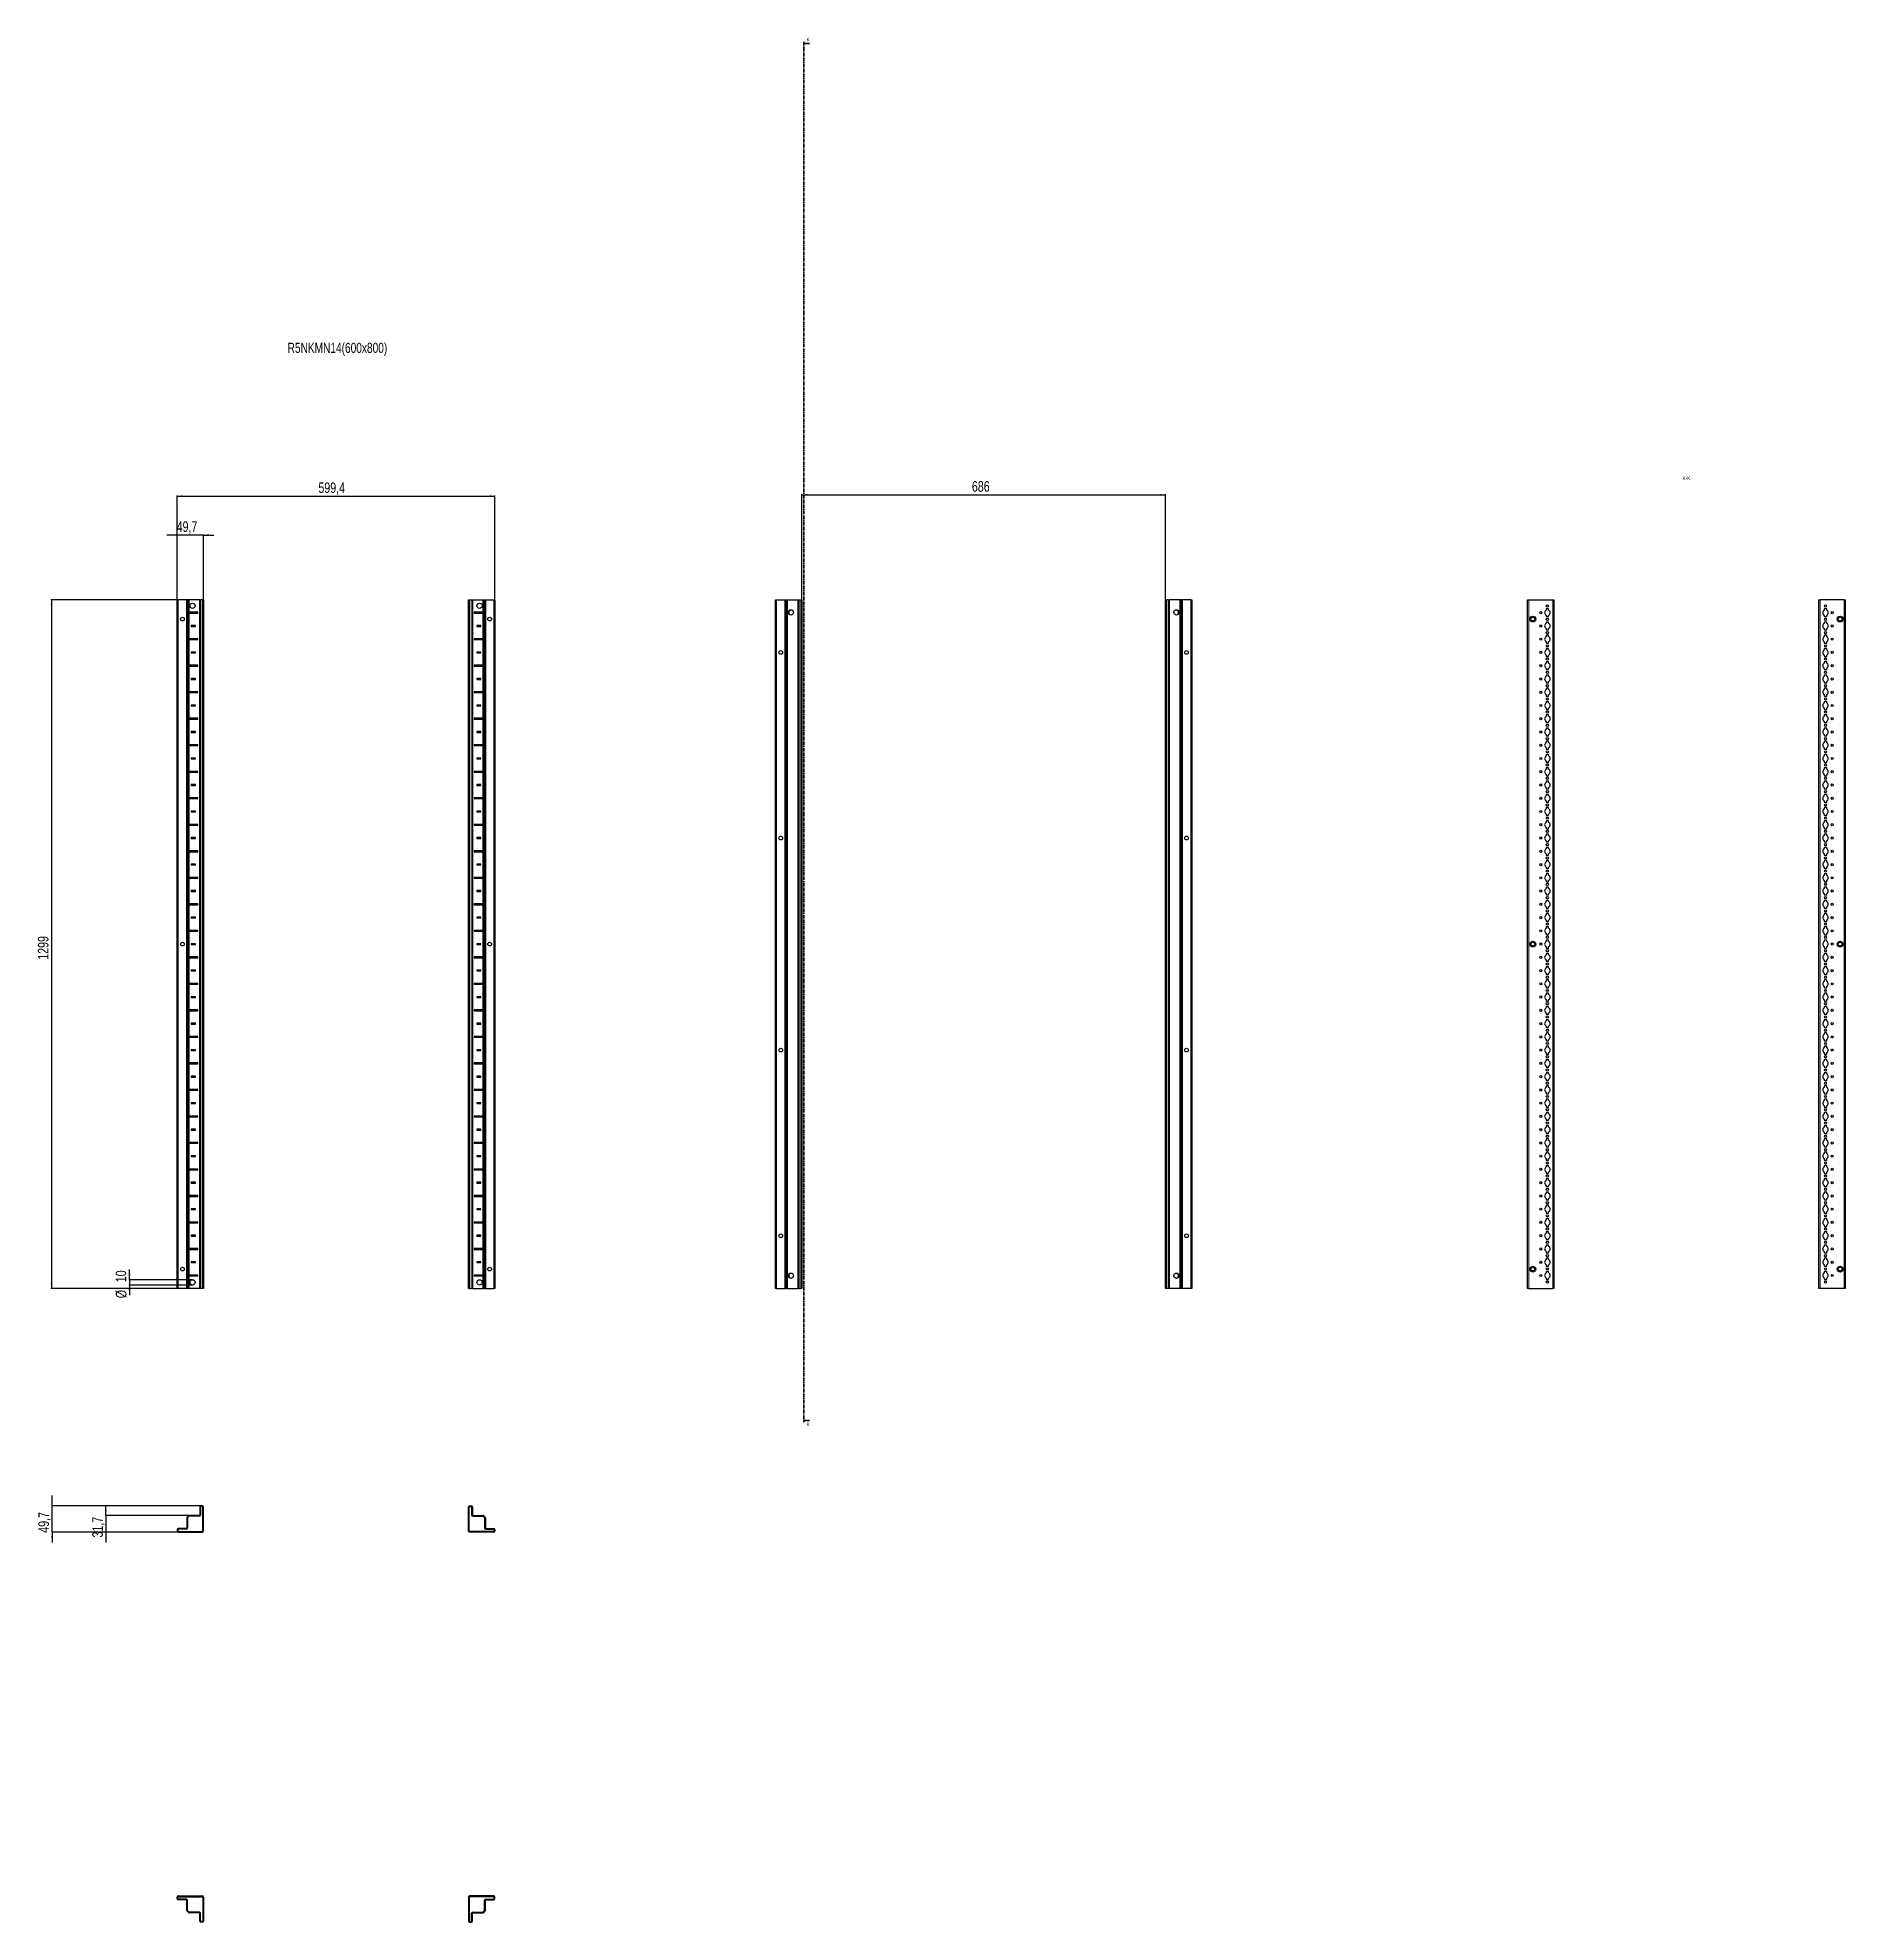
# Model space of a CAD drawing. Header units: millimetres. Extents: x -199 to 3211, y -2047 to 1507.
import ezdxf

# ---------------------------------------------------------------- set-up
doc = ezdxf.new("R2010")
doc.units = ezdxf.units.MM
doc.linetypes.add('CENTER', pattern=[10.16, 6.35, -1.27, 1.27, -1.27])
doc.layers.add('FORMAT', color=7, linetype='Continuous')
doc.styles.add('SLDTEXTSTYLE0', font='TXT', dxfattribs={"width": 0.75})
doc.dimstyles.new('SLDDIMSTYLE0', dxfattribs={"dimtxt": 20, "dimasz": 10, "dimexe": 0, "dimexo": 0.0625, "dimgap": 5, "dimtad": 2, "dimdec": 1, "dimrnd": 1e-09, "dimzin": 12, "dimdsep": 46, "dimtxsty": 'SLDTEXTSTYLE0', "dimsah": 1, "dimcen": 0.09, "dimadec": 0, "dimazin": 3, "dimtfac": 1, "dimtofl": 0, "dimtmove": 0, "dimatfit": 3, "dimfxl": 0, "dimfrac": 2, "dimtolj": 1, "dimtzin": 12, "dimarcsym": 0})
doc.dimstyles.new('SLDDIMSTYLE1', dxfattribs={"dimtxt": 20, "dimasz": 10, "dimexe": 0, "dimexo": 0.0625, "dimgap": 5, "dimtad": 2, "dimdec": 1, "dimrnd": 1e-09, "dimzin": 12, "dimdsep": 46, "dimtxsty": 'SLDTEXTSTYLE0', "dimsah": 1, "dimcen": 0.09, "dimadec": 0, "dimazin": 3, "dimtfac": 1, "dimtmove": 0, "dimatfit": 0, "dimfxl": 0, "dimfrac": 2, "dimtolj": 1, "dimtzin": 12, "dimarcsym": 0})

msp = doc.modelspace()

# ---------------------------------------------------------------- texts
at = {"color": 7, "linetype": 'Continuous', "char_height": 7, "attachment_point": 1, "style": 'SLDTEXTSTYLE0'}
for insert in [(1251.41, 1507.1), (1251.41, -1104.34)]:
    msp.add_mtext('K', dxfattribs=dict(at, insert=insert))
at = {"layer": 'FORMAT', "style": 'SLDTEXTSTYLE0'}
for s, insert, char_height, attachment_point in [('R5NKMN14(600x800)', (272.3, 931.72), 19.05, 1), ('K-K', (2911.49, 679.8), 7, 2)]:
    msp.add_mtext(s, dxfattribs=dict(at, insert=insert, char_height=char_height, attachment_point=attachment_point))

# ---------------------------------------------------------------- blocks, each defined once
blk = doc.blocks.new('_D')
at = {"layer": 'FORMAT'}
for p, q in [((86.4, 447.2), (-174.2, 447.2)), ((-173.2, 447.2), (-173.2, -851.8)), ((86.4, -851.8), (-174.2, -851.8))]:
    blk.add_line(p, q, dxfattribs=at)
for points in [[(-173.2, 447.2), (-174.7, 437.2), (-171.6, 437.2)], [(-173.2, -851.8), (-171.6, -841.8), (-174.7, -841.8)]]:
    blk.add_solid(points, dxfattribs=at)
at = {"layer": 'FORMAT', "insert": (-198.9, -231.8), "char_height": 20, "attachment_point": 1, "rotation": 90, "style": 'SLDTEXTSTYLE0'}
blk.add_mtext('1299', dxfattribs=at)
blk = doc.blocks.new('_D_1')
at = {"layer": 'FORMAT'}
for p, q in [((64, 447.2), (64, 643.6)), ((64, 642.6), (663.4, 642.6)), ((663.4, 447.2), (663.4, 643.6))]:
    blk.add_line(p, q, dxfattribs=at)
for points in [[(64, 642.6), (74, 641.1), (74, 644.2)], [(663.4, 642.6), (653.4, 644.2), (653.4, 641.1)]]:
    blk.add_solid(points, dxfattribs=at)
at = {"layer": 'FORMAT', "insert": (330.4, 668.4), "char_height": 20, "attachment_point": 1, "style": 'SLDTEXTSTYLE0'}
blk.add_mtext('599,4', dxfattribs=at)
blk = doc.blocks.new('_D_2')
at = {"layer": 'FORMAT'}
for p, q in [((64, 569.2), (44.7, 569.2)), ((64, 447.2), (64, 570.2)), ((113.7, 569.2), (64, 569.2)), ((113.7, 447.2), (113.7, 570.2)), ((113.7, 569.2), (132.9, 569.2))]:
    blk.add_line(p, q, dxfattribs=at)
for points in [[(64, 569.2), (54, 570.7), (54, 567.7)], [(113.7, 569.2), (123.7, 567.7), (123.7, 570.7)]]:
    blk.add_solid(points, dxfattribs=at)
at = {"layer": 'FORMAT', "insert": (63, 595), "char_height": 20, "attachment_point": 1, "style": 'SLDTEXTSTYLE0'}
blk.add_mtext('49,7', dxfattribs=at)
blk = doc.blocks.new('_D_3')
at = {"layer": 'FORMAT'}
for p, q in [((-26, -835.3), (-26, -816.1)), ((92.8, -835.3), (-27, -835.3)), ((92.8, -845.3), (-27, -845.3)), ((-26, -835.3), (-26, -845.3)), ((-26, -845.3), (-26, -864.5))]:
    blk.add_line(p, q, dxfattribs=at)
for points in [[(-26, -835.3), (-24.5, -825.3), (-27.6, -825.3)], [(-26, -845.3), (-27.6, -855.3), (-24.5, -855.3)]]:
    blk.add_solid(points, dxfattribs=at)
at = {"layer": 'FORMAT', "char_height": 20, "attachment_point": 1, "rotation": 90, "style": 'SLDTEXTSTYLE0'}
for s, insert in [('10', (-52.1, -840)), ('%%c', (-51.8, -870.2))]:
    blk.add_mtext(s, dxfattribs=dict(at, insert=insert))
blk = doc.blocks.new('_D_4')
at = {"layer": 'FORMAT'}
for p, q in [((1242.6, 447.2), (1242.6, 646)), ((1242.6, 645), (1928.6, 645)), ((1928.6, 447.2), (1928.6, 646))]:
    blk.add_line(p, q, dxfattribs=at)
for points in [[(1242.6, 645), (1252.6, 643.5), (1252.6, 646.5)], [(1928.6, 645), (1918.6, 646.5), (1918.6, 643.5)]]:
    blk.add_solid(points, dxfattribs=at)
at = {"layer": 'FORMAT', "insert": (1563.4, 670.8), "char_height": 20, "attachment_point": 1, "style": 'SLDTEXTSTYLE0'}
blk.add_mtext('686', dxfattribs=at)
blk = doc.blocks.new('_D_5')
at = {"layer": 'FORMAT'}
for p, q in [((-172.2, -1261.8), (-172.2, -1242.5)), ((108.5, -1261.8), (-173.2, -1261.8)), ((-172.2, -1311.5), (-172.2, -1261.8)), ((66, -1311.5), (-173.2, -1311.5)), ((-172.2, -1311.5), (-172.2, -1330.7))]:
    blk.add_line(p, q, dxfattribs=at)
for points in [[(-172.2, -1261.8), (-170.6, -1251.8), (-173.7, -1251.8)], [(-172.2, -1311.5), (-173.7, -1321.5), (-170.6, -1321.5)]]:
    blk.add_solid(points, dxfattribs=at)
at = {"layer": 'FORMAT', "insert": (-197.9, -1312.5), "char_height": 20, "attachment_point": 1, "rotation": 90, "style": 'SLDTEXTSTYLE0'}
blk.add_mtext('49,7', dxfattribs=at)
blk = doc.blocks.new('_D_6')
at = {"layer": 'FORMAT'}
for p, q in [((-70.5, -1279.8), (-70.5, -1260.5)), ((86.4, -1279.8), (-71.5, -1279.8)), ((66, -1311.5), (-71.5, -1311.5)), ((-70.5, -1279.8), (-70.5, -1311.5)), ((-70.5, -1311.5), (-70.5, -1330.7))]:
    blk.add_line(p, q, dxfattribs=at)
for points in [[(-70.5, -1279.8), (-69, -1269.8), (-72.1, -1269.8)], [(-70.5, -1311.5), (-72.1, -1321.5), (-69, -1321.5)]]:
    blk.add_solid(points, dxfattribs=at)
at = {"layer": 'FORMAT', "insert": (-96.3, -1321.5), "char_height": 20, "attachment_point": 1, "rotation": 90, "style": 'SLDTEXTSTYLE0'}
blk.add_mtext('31,7', dxfattribs=at)

# ---------------------------------------------------------------- dimensions: what is measured, and where the dimension line sits
at = {"layer": 'FORMAT'}
for base, p1, p2, angle, dimstyle, picture, middle in [((663.38, 642.62), (63.98, 447.21), (663.38, 447.21), 0, 'SLDDIMSTYLE0', '_D_1', (363.68, 642.62)), ((1928.55, 645), (1242.55, 447.21), (1928.55, 447.21), 0, 'SLDDIMSTYLE0', '_D_4', (1585.55, 645)), ((-173.15, -851.79), (86.42, 447.21), (86.42, -851.79), 90, 'SLDDIMSTYLE0', '_D', (-173.15, -202.29)), ((-172.17, -1261.77), (65.98, -1311.47), (108.48, -1261.77), 90, 'SLDDIMSTYLE1', '_D_5', (-172.17, -1286.62)), ((-70.54, -1311.47), (86.42, -1279.77), (65.98, -1311.47), 90, 'SLDDIMSTYLE1', '_D_6', (-70.54, -1295.62))]:
    dim = msp.add_linear_dim(base=base, p1=p1, p2=p2, angle=angle, dimstyle=dimstyle, dxfattribs=at)
    dim.commit()
    dim.dimension.update_dxf_attribs({"geometry": picture, "text_midpoint": middle, "dimtype": 160})
dim = msp.add_linear_dim(base=(63.98, 569.21), p1=(113.68, 447.21), p2=(63.98, 447.21), dimstyle='SLDDIMSTYLE1', dxfattribs=at)
dim.commit()
dim.dimension.update_dxf_attribs({"geometry": '_D_2', "text_midpoint": (88.83, 569.21), "dimtype": 160})
dim = msp.add_linear_dim(base=(-26.02, -845.29), p1=(92.83, -835.29), p2=(92.83, -845.29), angle=90, text='%%c<>', dimstyle='SLDDIMSTYLE1', dxfattribs=at)
dim.commit()
dim.dimension.update_dxf_attribs({"geometry": '_D_3', "text_midpoint": (-26.02, -840.29), "dimtype": 160})

# ---------------------------------------------------------------- linework, layer by layer
at = {"color": 7, "linetype": 'CENTER', "lineweight": 35}
msp.add_line((1246.28, 1499.09), (1246.28, -1103.67), dxfattribs=at)
at = {"color": 7, "linetype": 'Continuous', "lineweight": 35}
for p, q in [((1256.92, 1496.09), (1246.28, 1496.09)), ((1256.92, -1100.67), (1246.28, -1100.67))]:
    msp.add_line(p, q, dxfattribs=at)
at = {"color": 7, "linetype": 'Continuous', "lineweight": 25}
for p, q in [((63.98, -851.79), (63.98, 447.21)), ((63.98, 447.21), (65.98, 447.21)), ((81.33, 447.21), (65.98, 447.21)), ((81.33, 447.21), (81.98, 447.21)), ((81.98, -851.79), (81.98, 447.21)), ((81.98, 447.21), (82.56, 447.21)), ((83.77, 447.21), (82.56, 447.21)), ((83.77, -851.79), (83.77, 447.21)), ((83.8, 447.21), (83.77, 447.21)), ((83.8, -851.79), (83.8, 447.21)), ((85.01, 447.21), (83.8, 447.21)), ((85.01, 447.21), (86.42, 447.21)), ((105.83, 447.21), (86.42, 447.21)), ((105.83, 447.21), (106.48, 447.21)), ((106.48, -851.79), (106.48, 447.21)), ((106.48, 447.21), (108.48, 447.21)), ((111.68, 447.21), (108.48, 447.21)), ((111.68, 447.21), (113.68, 447.21)), ((113.68, 447.21), (113.68, -851.79)), ((613.68, -851.79), (613.68, 447.21)), ((613.68, 447.21), (615.68, 447.21)), ((615.68, 447.21), (618.88, 447.21)), ((618.88, 447.21), (620.88, 447.21)), ((620.88, 447.21), (620.88, -851.79)), ((620.88, 447.21), (621.53, 447.21)), ((621.53, 447.21), (640.93, 447.21)), ((640.93, 447.21), (642.34, 447.21)), ((642.34, 447.21), (643.55, 447.21)), ((643.55, 447.21), (643.55, -851.79)), ((643.55, 447.21), (643.58, 447.21)), ((643.58, 447.21), (643.58, -851.79)), ((643.58, 447.21), (644.79, 447.21)), ((644.79, 447.21), (645.38, 447.21)), ((645.38, 447.21), (645.38, -851.79)), ((645.38, 447.21), (646.03, 447.21)), ((646.03, 447.21), (661.38, 447.21)), ((661.38, 447.21), (663.38, 447.21)), ((663.38, 447.21), (663.38, -851.79)), ((1192.85, -851.79), (1192.85, 447.21)), ((1192.85, 447.21), (1194.85, 447.21)), ((1194.85, 447.21), (1210.2, 447.21)), ((1210.2, 447.21), (1210.85, 447.21)), ((1210.85, 423.46), (1210.85, 447.21)), ((1210.85, 447.21), (1211.44, 447.21)), ((1211.44, 447.21), (1212.64, 447.21)), ((1212.64, 447.21), (1212.64, -851.79)), ((1212.64, 447.21), (1212.68, 447.21)), ((1212.68, 447.21), (1212.68, -851.79)), ((1212.68, 447.21), (1213.88, 447.21)), ((1213.88, 447.21), (1215.3, 447.21)), ((1215.3, 447.21), (1234.7, 447.21)), ((1220.9, 427.73), (1220.9, 428.14)), ((1234.7, 447.21), (1235.35, 447.21)), ((1235.35, -851.79), (1235.35, 447.21)), ((1235.35, 447.21), (1237.35, 447.21)), ((1237.35, 447.21), (1240.55, 447.21)), ((1240.55, 447.21), (1242.55, 447.21)), ((1242.55, 447.21), (1242.55, -851.79)), ((1928.55, -851.79), (1928.55, 447.21)), ((1928.55, 447.21), (1930.55, 447.21)), ((1933.75, 447.21), (1930.55, 447.21)), ((1933.75, 447.21), (1935.75, 447.21)), ((1935.75, 447.21), (1935.75, -851.79)), ((1935.75, 447.21), (1936.4, 447.21)), ((1955.8, 447.21), (1936.4, 447.21)), ((1950.2, 428.14), (1950.2, 427.73)), ((1955.8, 447.21), (1957.22, 447.21)), ((1958.42, 447.21), (1957.22, 447.21)), ((1958.42, -851.79), (1958.42, 447.21)), ((1958.46, 447.21), (1958.42, 447.21)), ((1958.46, -851.79), (1958.46, 447.21)), ((1959.67, 447.21), (1958.46, 447.21)), ((1959.67, 447.21), (1960.25, 447.21)), ((1960.25, 447.21), (1960.25, 423.46)), ((1960.25, 447.21), (1960.9, 447.21)), ((1976.25, 447.21), (1960.9, 447.21)), ((1976.25, 447.21), (1978.25, 447.21)), ((1978.25, 447.21), (1978.25, -851.79)), ((2611.86, -851.79), (2611.86, 447.21)), ((2611.86, 447.21), (2613.86, 447.21)), ((2613.86, 447.21), (2659.56, 447.21)), ((2646.91, 429.61), (2646.91, 427.73)), ((2651.01, 430.11), (2647.41, 430.11)), ((2651.51, 427.73), (2651.51, 429.61)), ((2659.56, 447.21), (2661.56, 447.21)), ((2661.56, 447.21), (2661.56, -851.79)), ((3161.56, -851.79), (3161.56, 447.21)), ((3161.56, 447.21), (3163.56, 447.21)), ((3209.26, 447.21), (3163.56, 447.21)), ((3171.61, 429.61), (3171.61, 427.73)), ((3175.71, 430.11), (3172.11, 430.11)), ((3176.21, 427.73), (3176.21, 429.61)), ((3209.26, 447.21), (3211.26, 447.21)), ((3211.26, 447.21), (3211.26, -851.79)), ((85.93, 423.35), (85.93, 422.06)), ((86.58, 422.71), (85.93, 423.35)), ((86.58, 422.71), (85.93, 422.06)), ((102.83, 423.46), (86.42, 423.46)), ((86.42, 421.96), (102.83, 421.96)), ((102.08, 422.71), (86.58, 422.71)), ((98.33, 398.46), (90.33, 398.46)), ((90.33, 398.46), (90.33, 396.96)), ((91.08, 397.71), (90.33, 398.46)), ((91.08, 397.71), (90.33, 396.96)), ((90.33, 396.96), (98.33, 396.96)), ((97.58, 397.71), (91.08, 397.71)), ((97.58, 397.71), (98.33, 398.46)), ((97.58, 397.71), (98.33, 396.96)), ((98.33, 396.96), (98.33, 398.46)), ((102.08, 422.71), (102.83, 423.46)), ((102.08, 422.71), (102.83, 421.96)), ((102.83, 421.96), (102.83, 423.46)), ((640.93, 423.46), (624.53, 423.46)), ((624.53, 423.46), (624.53, 421.96)), ((625.28, 422.71), (624.53, 423.46)), ((625.28, 422.71), (624.53, 421.96)), ((624.53, 421.96), (640.93, 421.96)), ((625.28, 422.71), (640.78, 422.71)), ((637.03, 398.46), (629.03, 398.46)), ((629.03, 398.46), (629.03, 396.96)), ((629.78, 397.71), (629.03, 398.46)), ((629.78, 397.71), (629.03, 396.96)), ((629.03, 396.96), (637.03, 396.96)), ((629.78, 397.71), (636.28, 397.71)), ((636.28, 397.71), (637.03, 398.46)), ((636.28, 397.71), (637.03, 396.96)), ((637.03, 396.96), (637.03, 398.46)), ((640.78, 422.71), (641.42, 423.35)), ((640.78, 422.71), (641.42, 422.06)), ((641.42, 422.06), (641.42, 423.35)), ((1210.91, 423.35), (1210.85, 423.46)), ((1210.85, 423.46), (1210.85, 421.96)), ((1210.85, 421.96), (1210.91, 422.06)), ((1210.85, 373.46), (1210.85, 421.96)), ((1210.91, 422.06), (1210.91, 423.35)), ((1960.25, 423.46), (1960.19, 423.35)), ((1960.19, 423.35), (1960.19, 422.06)), ((1960.19, 422.06), (1960.25, 421.96)), ((1960.25, 421.96), (1960.25, 423.46)), ((1960.25, 421.96), (1960.25, 373.46)), ((2646.91, 417.68), (2646.91, 415.81)), ((2646.91, 404.61), (2646.91, 402.73)), ((2646.91, 392.68), (2646.91, 390.81)), ((2647.41, 415.31), (2651.01, 415.31)), ((2651.01, 405.11), (2647.41, 405.11)), ((2651.51, 415.81), (2651.51, 417.68)), ((2651.51, 402.73), (2651.51, 404.61)), ((2651.51, 390.81), (2651.51, 392.68)), ((3171.61, 417.68), (3171.61, 415.81)), ((3171.61, 404.61), (3171.61, 402.73)), ((3171.61, 392.68), (3171.61, 390.81)), ((3172.11, 415.31), (3175.71, 415.31)), ((3175.71, 405.11), (3172.11, 405.11)), ((3176.21, 415.81), (3176.21, 417.68)), ((3176.21, 402.73), (3176.21, 404.61)), ((3176.21, 390.81), (3176.21, 392.68)), ((85.93, 373.35), (85.93, 372.06)), ((86.58, 372.71), (85.93, 373.35)), ((86.58, 372.71), (85.93, 372.06)), ((102.83, 373.46), (86.42, 373.46)), ((86.42, 371.96), (102.83, 371.96)), ((102.08, 372.71), (86.58, 372.71)), ((102.08, 372.71), (102.83, 373.46)), ((102.08, 372.71), (102.83, 371.96)), ((102.83, 371.96), (102.83, 373.46)), ((640.93, 373.46), (624.53, 373.46)), ((624.53, 373.46), (624.53, 371.96)), ((625.28, 372.71), (624.53, 373.46)), ((625.28, 372.71), (624.53, 371.96)), ((624.53, 371.96), (640.93, 371.96)), ((625.28, 372.71), (640.78, 372.71)), ((640.78, 372.71), (641.42, 373.35)), ((640.78, 372.71), (641.42, 372.06)), ((641.42, 372.06), (641.42, 373.35)), ((1210.91, 373.35), (1210.85, 373.46)), ((1210.85, 373.46), (1210.85, 371.96)), ((1210.85, 371.96), (1210.91, 372.06)), ((1210.85, 323.46), (1210.85, 371.96)), ((1210.91, 372.06), (1210.91, 373.35)), ((1960.25, 373.46), (1960.19, 373.35)), ((1960.19, 373.35), (1960.19, 372.06)), ((1960.19, 372.06), (1960.25, 371.96)), ((1960.25, 371.96), (1960.25, 373.46)), ((1960.25, 371.96), (1960.25, 323.46)), ((2646.91, 379.61), (2646.91, 377.73)), ((2646.91, 367.68), (2646.91, 365.81)), ((2647.41, 390.31), (2651.01, 390.31)), ((2651.01, 380.11), (2647.41, 380.11)), ((2647.41, 365.31), (2651.01, 365.31)), ((2651.51, 377.73), (2651.51, 379.61)), ((2651.51, 365.81), (2651.51, 367.68)), ((3171.61, 379.61), (3171.61, 377.73)), ((3171.61, 367.68), (3171.61, 365.81)), ((3172.11, 390.31), (3175.71, 390.31)), ((3175.71, 380.11), (3172.11, 380.11)), ((3172.11, 365.31), (3175.71, 365.31)), ((3176.21, 377.73), (3176.21, 379.61)), ((3176.21, 365.81), (3176.21, 367.68)), ((85.93, 323.35), (85.93, 322.06)), ((86.58, 322.71), (85.93, 323.35)), ((86.58, 322.71), (85.93, 322.06)), ((102.83, 323.46), (86.42, 323.46)), ((86.42, 321.96), (102.83, 321.96)), ((102.08, 322.71), (86.58, 322.71)), ((98.33, 348.46), (90.33, 348.46)), ((90.33, 348.46), (90.33, 346.96)), ((91.08, 347.71), (90.33, 348.46)), ((91.08, 347.71), (90.33, 346.96)), ((90.33, 346.96), (98.33, 346.96)), ((97.58, 347.71), (91.08, 347.71)), ((97.58, 347.71), (98.33, 348.46)), ((97.58, 347.71), (98.33, 346.96)), ((98.33, 346.96), (98.33, 348.46)), ((102.08, 322.71), (102.83, 323.46)), ((102.08, 322.71), (102.83, 321.96)), ((102.83, 321.96), (102.83, 323.46)), ((640.93, 323.46), (624.53, 323.46)), ((624.53, 323.46), (624.53, 321.96)), ((625.28, 322.71), (624.53, 323.46)), ((625.28, 322.71), (624.53, 321.96)), ((624.53, 321.96), (640.93, 321.96)), ((625.28, 322.71), (640.78, 322.71)), ((637.03, 348.46), (629.03, 348.46)), ((629.03, 348.46), (629.03, 346.96)), ((629.78, 347.71), (629.03, 348.46)), ((629.78, 347.71), (629.03, 346.96)), ((629.03, 346.96), (637.03, 346.96)), ((629.78, 347.71), (636.28, 347.71)), ((636.28, 347.71), (637.03, 348.46)), ((636.28, 347.71), (637.03, 346.96)), ((637.03, 346.96), (637.03, 348.46)), ((640.78, 322.71), (641.42, 323.35)), ((640.78, 322.71), (641.42, 322.06)), ((641.42, 322.06), (641.42, 323.35)), ((1210.91, 323.35), (1210.85, 323.46)), ((1210.85, 323.46), (1210.85, 321.96)), ((1210.85, 321.96), (1210.91, 322.06)), ((1210.85, 273.46), (1210.85, 321.96)), ((1210.91, 322.06), (1210.91, 323.35)), ((1960.25, 323.46), (1960.19, 323.35)), ((1960.19, 323.35), (1960.19, 322.06)), ((1960.19, 322.06), (1960.25, 321.96)), ((1960.25, 321.96), (1960.25, 323.46)), ((1960.25, 321.96), (1960.25, 273.46)), ((2646.91, 354.61), (2646.91, 352.73)), ((2646.91, 342.68), (2646.91, 340.81)), ((2646.91, 329.61), (2646.91, 327.73)), ((2651.01, 355.11), (2647.41, 355.11)), ((2647.41, 340.31), (2651.01, 340.31)), ((2651.01, 330.11), (2647.41, 330.11)), ((2651.51, 352.73), (2651.51, 354.61)), ((2651.51, 340.81), (2651.51, 342.68)), ((2651.51, 327.73), (2651.51, 329.61)), ((3171.61, 354.61), (3171.61, 352.73)), ((3171.61, 342.68), (3171.61, 340.81)), ((3171.61, 329.61), (3171.61, 327.73)), ((3175.71, 355.11), (3172.11, 355.11)), ((3172.11, 340.31), (3175.71, 340.31)), ((3175.71, 330.11), (3172.11, 330.11)), ((3176.21, 352.73), (3176.21, 354.61)), ((3176.21, 340.81), (3176.21, 342.68)), ((3176.21, 327.73), (3176.21, 329.61)), ((98.33, 298.46), (90.33, 298.46)), ((90.33, 298.46), (90.33, 296.96)), ((91.08, 297.71), (90.33, 298.46)), ((91.08, 297.71), (90.33, 296.96)), ((90.33, 296.96), (98.33, 296.96)), ((97.58, 297.71), (91.08, 297.71)), ((97.58, 297.71), (98.33, 298.46)), ((97.58, 297.71), (98.33, 296.96)), ((98.33, 296.96), (98.33, 298.46)), ((637.03, 298.46), (629.03, 298.46)), ((629.03, 298.46), (629.03, 296.96)), ((629.78, 297.71), (629.03, 298.46)), ((629.78, 297.71), (629.03, 296.96)), ((629.03, 296.96), (637.03, 296.96)), ((629.78, 297.71), (636.28, 297.71)), ((636.28, 297.71), (637.03, 298.46)), ((636.28, 297.71), (637.03, 296.96)), ((637.03, 296.96), (637.03, 298.46)), ((2646.91, 317.68), (2646.91, 315.81)), ((2646.91, 304.61), (2646.91, 302.73)), ((2646.91, 292.68), (2646.91, 290.81)), ((2647.41, 315.31), (2651.01, 315.31)), ((2651.01, 305.11), (2647.41, 305.11)), ((2647.41, 290.31), (2651.01, 290.31)), ((2651.51, 315.81), (2651.51, 317.68)), ((2651.51, 302.73), (2651.51, 304.61)), ((2651.51, 290.81), (2651.51, 292.68)), ((3171.61, 317.68), (3171.61, 315.81)), ((3171.61, 304.61), (3171.61, 302.73)), ((3171.61, 292.68), (3171.61, 290.81)), ((3172.11, 315.31), (3175.71, 315.31)), ((3175.71, 305.11), (3172.11, 305.11)), ((3172.11, 290.31), (3175.71, 290.31)), ((3176.21, 315.81), (3176.21, 317.68)), ((3176.21, 302.73), (3176.21, 304.61)), ((3176.21, 290.81), (3176.21, 292.68)), ((85.93, 273.35), (85.93, 272.06)), ((86.58, 272.71), (85.93, 273.35)), ((86.58, 272.71), (85.93, 272.06)), ((102.83, 273.46), (86.42, 273.46)), ((86.42, 271.96), (102.83, 271.96)), ((102.08, 272.71), (86.58, 272.71)), ((102.08, 272.71), (102.83, 273.46)), ((102.08, 272.71), (102.83, 271.96)), ((102.83, 271.96), (102.83, 273.46)), ((640.93, 273.46), (624.53, 273.46)), ((624.53, 273.46), (624.53, 271.96)), ((625.28, 272.71), (624.53, 273.46)), ((625.28, 272.71), (624.53, 271.96)), ((624.53, 271.96), (640.93, 271.96)), ((625.28, 272.71), (640.78, 272.71)), ((640.78, 272.71), (641.42, 273.35)), ((640.78, 272.71), (641.42, 272.06)), ((641.42, 272.06), (641.42, 273.35)), ((1210.91, 273.35), (1210.85, 273.46)), ((1210.85, 273.46), (1210.85, 271.96)), ((1210.85, 271.96), (1210.91, 272.06)), ((1210.85, 223.46), (1210.85, 271.96)), ((1210.91, 272.06), (1210.91, 273.35)), ((1960.25, 273.46), (1960.19, 273.35)), ((1960.19, 273.35), (1960.19, 272.06)), ((1960.19, 272.06), (1960.25, 271.96)), ((1960.25, 271.96), (1960.25, 273.46)), ((1960.25, 271.96), (1960.25, 223.46)), ((2646.91, 279.61), (2646.91, 277.73)), ((2646.91, 267.68), (2646.91, 265.81)), ((2646.91, 254.61), (2646.91, 252.73)), ((2651.01, 280.11), (2647.41, 280.11)), ((2647.41, 265.31), (2651.01, 265.31)), ((2651.01, 255.11), (2647.41, 255.11)), ((2651.51, 277.73), (2651.51, 279.61)), ((2651.51, 265.81), (2651.51, 267.68)), ((2651.51, 252.73), (2651.51, 254.61)), ((3171.61, 279.61), (3171.61, 277.73)), ((3171.61, 267.68), (3171.61, 265.81)), ((3171.61, 254.61), (3171.61, 252.73)), ((3175.71, 280.11), (3172.11, 280.11)), ((3172.11, 265.31), (3175.71, 265.31)), ((3175.71, 255.11), (3172.11, 255.11)), ((3176.21, 277.73), (3176.21, 279.61)), ((3176.21, 265.81), (3176.21, 267.68)), ((3176.21, 252.73), (3176.21, 254.61)), ((85.93, 223.35), (85.93, 222.06)), ((86.58, 222.71), (85.93, 223.35)), ((86.58, 222.71), (85.93, 222.06)), ((102.83, 223.46), (86.42, 223.46)), ((86.42, 221.96), (102.83, 221.96)), ((102.08, 222.71), (86.58, 222.71)), ((98.33, 248.46), (90.33, 248.46)), ((90.33, 248.46), (90.33, 246.96)), ((91.08, 247.71), (90.33, 248.46)), ((91.08, 247.71), (90.33, 246.96)), ((90.33, 246.96), (98.33, 246.96)), ((97.58, 247.71), (91.08, 247.71)), ((97.58, 247.71), (98.33, 248.46)), ((97.58, 247.71), (98.33, 246.96)), ((98.33, 246.96), (98.33, 248.46)), ((102.08, 222.71), (102.83, 223.46)), ((102.08, 222.71), (102.83, 221.96)), ((102.83, 221.96), (102.83, 223.46)), ((640.93, 223.46), (624.53, 223.46)), ((624.53, 223.46), (624.53, 221.96)), ((625.28, 222.71), (624.53, 223.46)), ((625.28, 222.71), (624.53, 221.96)), ((624.53, 221.96), (640.93, 221.96)), ((625.28, 222.71), (640.78, 222.71)), ((637.03, 248.46), (629.03, 248.46)), ((629.03, 248.46), (629.03, 246.96)), ((629.78, 247.71), (629.03, 248.46)), ((629.78, 247.71), (629.03, 246.96)), ((629.03, 246.96), (637.03, 246.96)), ((629.78, 247.71), (636.28, 247.71)), ((636.28, 247.71), (637.03, 248.46)), ((636.28, 247.71), (637.03, 246.96)), ((637.03, 246.96), (637.03, 248.46)), ((640.78, 222.71), (641.42, 223.35)), ((640.78, 222.71), (641.42, 222.06)), ((641.42, 222.06), (641.42, 223.35)), ((1210.91, 223.35), (1210.85, 223.46)), ((1210.85, 223.46), (1210.85, 221.96)), ((1210.85, 221.96), (1210.91, 222.06)), ((1210.85, 173.46), (1210.85, 221.96)), ((1210.91, 222.06), (1210.91, 223.35)), ((1960.25, 223.46), (1960.19, 223.35)), ((1960.19, 223.35), (1960.19, 222.06)), ((1960.19, 222.06), (1960.25, 221.96)), ((1960.25, 221.96), (1960.25, 223.46)), ((1960.25, 221.96), (1960.25, 173.46)), ((2646.91, 242.68), (2646.91, 240.81)), ((2646.91, 229.61), (2646.91, 227.73)), ((2646.91, 217.68), (2646.91, 215.81)), ((2647.41, 240.31), (2651.01, 240.31)), ((2651.01, 230.11), (2647.41, 230.11)), ((2647.41, 215.31), (2651.01, 215.31)), ((2651.51, 240.81), (2651.51, 242.68)), ((2651.51, 227.73), (2651.51, 229.61)), ((2651.51, 215.81), (2651.51, 217.68)), ((3171.61, 242.68), (3171.61, 240.81)), ((3171.61, 229.61), (3171.61, 227.73)), ((3171.61, 217.68), (3171.61, 215.81)), ((3172.11, 240.31), (3175.71, 240.31)), ((3175.71, 230.11), (3172.11, 230.11)), ((3172.11, 215.31), (3175.71, 215.31)), ((3176.21, 240.81), (3176.21, 242.68)), ((3176.21, 227.73), (3176.21, 229.61)), ((3176.21, 215.81), (3176.21, 217.68)), ((98.33, 198.46), (90.33, 198.46)), ((90.33, 198.46), (90.33, 196.96)), ((91.08, 197.71), (90.33, 198.46)), ((91.08, 197.71), (90.33, 196.96)), ((90.33, 196.96), (98.33, 196.96)), ((97.58, 197.71), (91.08, 197.71)), ((97.58, 197.71), (98.33, 198.46)), ((97.58, 197.71), (98.33, 196.96)), ((98.33, 196.96), (98.33, 198.46)), ((637.03, 198.46), (629.03, 198.46)), ((629.03, 198.46), (629.03, 196.96)), ((629.78, 197.71), (629.03, 198.46)), ((629.78, 197.71), (629.03, 196.96)), ((629.03, 196.96), (637.03, 196.96)), ((629.78, 197.71), (636.28, 197.71)), ((636.28, 197.71), (637.03, 198.46)), ((636.28, 197.71), (637.03, 196.96)), ((637.03, 196.96), (637.03, 198.46)), ((2646.91, 204.61), (2646.91, 202.73)), ((2646.91, 192.68), (2646.91, 190.81)), ((2646.91, 179.61), (2646.91, 177.73)), ((2651.01, 205.11), (2647.41, 205.11)), ((2647.41, 190.31), (2651.01, 190.31)), ((2651.01, 180.11), (2647.41, 180.11)), ((2651.51, 202.73), (2651.51, 204.61)), ((2651.51, 190.81), (2651.51, 192.68)), ((2651.51, 177.73), (2651.51, 179.61)), ((3171.61, 204.61), (3171.61, 202.73)), ((3171.61, 192.68), (3171.61, 190.81)), ((3171.61, 179.61), (3171.61, 177.73)), ((3175.71, 205.11), (3172.11, 205.11)), ((3172.11, 190.31), (3175.71, 190.31)), ((3175.71, 180.11), (3172.11, 180.11)), ((3176.21, 202.73), (3176.21, 204.61)), ((3176.21, 190.81), (3176.21, 192.68)), ((3176.21, 177.73), (3176.21, 179.61)), ((85.93, 173.35), (85.93, 172.06)), ((86.58, 172.71), (85.93, 173.35)), ((86.58, 172.71), (85.93, 172.06)), ((102.83, 173.46), (86.42, 173.46)), ((86.42, 171.96), (102.83, 171.96)), ((102.08, 172.71), (86.58, 172.71)), ((98.33, 148.46), (90.33, 148.46)), ((90.33, 148.46), (90.33, 146.96)), ((91.08, 147.71), (90.33, 148.46)), ((91.08, 147.71), (90.33, 146.96)), ((90.33, 146.96), (98.33, 146.96)), ((97.58, 147.71), (91.08, 147.71)), ((97.58, 147.71), (98.33, 148.46)), ((97.58, 147.71), (98.33, 146.96)), ((98.33, 146.96), (98.33, 148.46)), ((102.08, 172.71), (102.83, 173.46)), ((102.08, 172.71), (102.83, 171.96)), ((102.83, 171.96), (102.83, 173.46)), ((640.93, 173.46), (624.53, 173.46)), ((624.53, 173.46), (624.53, 171.96)), ((625.28, 172.71), (624.53, 173.46)), ((625.28, 172.71), (624.53, 171.96)), ((624.53, 171.96), (640.93, 171.96)), ((625.28, 172.71), (640.78, 172.71)), ((637.03, 148.46), (629.03, 148.46)), ((629.03, 148.46), (629.03, 146.96)), ((629.78, 147.71), (629.03, 148.46)), ((629.78, 147.71), (629.03, 146.96)), ((629.03, 146.96), (637.03, 146.96)), ((629.78, 147.71), (636.28, 147.71)), ((636.28, 147.71), (637.03, 148.46)), ((636.28, 147.71), (637.03, 146.96)), ((637.03, 146.96), (637.03, 148.46)), ((640.78, 172.71), (641.42, 173.35)), ((640.78, 172.71), (641.42, 172.06)), ((641.42, 172.06), (641.42, 173.35)), ((1210.91, 173.35), (1210.85, 173.46)), ((1210.85, 173.46), (1210.85, 171.96)), ((1210.85, 171.96), (1210.91, 172.06)), ((1210.85, 123.46), (1210.85, 171.96)), ((1210.91, 172.06), (1210.91, 173.35)), ((1960.25, 173.46), (1960.19, 173.35)), ((1960.19, 173.35), (1960.19, 172.06)), ((1960.19, 172.06), (1960.25, 171.96)), ((1960.25, 171.96), (1960.25, 173.46)), ((1960.25, 171.96), (1960.25, 123.46)), ((2646.91, 167.68), (2646.91, 165.81)), ((2646.91, 154.61), (2646.91, 152.73)), ((2646.91, 142.68), (2646.91, 140.81)), ((2647.41, 165.31), (2651.01, 165.31)), ((2651.01, 155.11), (2647.41, 155.11)), ((2651.51, 165.81), (2651.51, 167.68)), ((2651.51, 152.73), (2651.51, 154.61)), ((2651.51, 140.81), (2651.51, 142.68)), ((3171.61, 167.68), (3171.61, 165.81)), ((3171.61, 154.61), (3171.61, 152.73)), ((3171.61, 142.68), (3171.61, 140.81)), ((3172.11, 165.31), (3175.71, 165.31)), ((3175.71, 155.11), (3172.11, 155.11)), ((3176.21, 165.81), (3176.21, 167.68)), ((3176.21, 152.73), (3176.21, 154.61)), ((3176.21, 140.81), (3176.21, 142.68)), ((85.93, 123.35), (85.93, 122.06)), ((86.58, 122.71), (85.93, 123.35)), ((86.58, 122.71), (85.93, 122.06)), ((102.83, 123.46), (86.42, 123.46)), ((86.42, 121.96), (102.83, 121.96)), ((102.08, 122.71), (86.58, 122.71)), ((102.08, 122.71), (102.83, 123.46)), ((102.08, 122.71), (102.83, 121.96)), ((102.83, 121.96), (102.83, 123.46)), ((640.93, 123.46), (624.53, 123.46)), ((624.53, 123.46), (624.53, 121.96)), ((625.28, 122.71), (624.53, 123.46)), ((625.28, 122.71), (624.53, 121.96)), ((624.53, 121.96), (640.93, 121.96)), ((625.28, 122.71), (640.78, 122.71)), ((640.78, 122.71), (641.42, 123.35)), ((640.78, 122.71), (641.42, 122.06)), ((641.42, 122.06), (641.42, 123.35)), ((1210.91, 123.35), (1210.85, 123.46)), ((1210.85, 123.46), (1210.85, 121.96)), ((1210.85, 121.96), (1210.91, 122.06)), ((1210.85, 73.46), (1210.85, 121.96)), ((1210.91, 122.06), (1210.91, 123.35)), ((1960.25, 123.46), (1960.19, 123.35)), ((1960.19, 123.35), (1960.19, 122.06)), ((1960.19, 122.06), (1960.25, 121.96)), ((1960.25, 121.96), (1960.25, 123.46)), ((1960.25, 121.96), (1960.25, 73.46)), ((2646.91, 129.61), (2646.91, 127.73)), ((2646.91, 117.68), (2646.91, 115.81)), ((2647.41, 140.31), (2651.01, 140.31)), ((2651.01, 130.11), (2647.41, 130.11)), ((2647.41, 115.31), (2651.01, 115.31)), ((2651.51, 127.73), (2651.51, 129.61)), ((2651.51, 115.81), (2651.51, 117.68)), ((3171.61, 129.61), (3171.61, 127.73)), ((3171.61, 117.68), (3171.61, 115.81)), ((3172.11, 140.31), (3175.71, 140.31)), ((3175.71, 130.11), (3172.11, 130.11)), ((3172.11, 115.31), (3175.71, 115.31)), ((3176.21, 127.73), (3176.21, 129.61)), ((3176.21, 115.81), (3176.21, 117.68)), ((85.93, 73.35), (85.93, 72.06)), ((86.58, 72.71), (85.93, 73.35)), ((86.58, 72.71), (85.93, 72.06)), ((102.83, 73.46), (86.42, 73.46)), ((86.42, 71.96), (102.83, 71.96)), ((102.08, 72.71), (86.58, 72.71)), ((98.33, 98.46), (90.33, 98.46)), ((90.33, 98.46), (90.33, 96.96)), ((91.08, 97.71), (90.33, 98.46)), ((91.08, 97.71), (90.33, 96.96)), ((90.33, 96.96), (98.33, 96.96)), ((97.58, 97.71), (91.08, 97.71)), ((97.58, 97.71), (98.33, 98.46)), ((97.58, 97.71), (98.33, 96.96)), ((98.33, 96.96), (98.33, 98.46)), ((102.08, 72.71), (102.83, 73.46)), ((102.08, 72.71), (102.83, 71.96)), ((102.83, 71.96), (102.83, 73.46)), ((640.93, 73.46), (624.53, 73.46)), ((624.53, 73.46), (624.53, 71.96)), ((625.28, 72.71), (624.53, 73.46)), ((625.28, 72.71), (624.53, 71.96)), ((624.53, 71.96), (640.93, 71.96)), ((625.28, 72.71), (640.78, 72.71)), ((637.03, 98.46), (629.03, 98.46)), ((629.03, 98.46), (629.03, 96.96)), ((629.78, 97.71), (629.03, 98.46)), ((629.78, 97.71), (629.03, 96.96)), ((629.03, 96.96), (637.03, 96.96)), ((629.78, 97.71), (636.28, 97.71)), ((636.28, 97.71), (637.03, 98.46)), ((636.28, 97.71), (637.03, 96.96)), ((637.03, 96.96), (637.03, 98.46)), ((640.78, 72.71), (641.42, 73.35)), ((640.78, 72.71), (641.42, 72.06)), ((641.42, 72.06), (641.42, 73.35)), ((1210.91, 73.35), (1210.85, 73.46)), ((1210.85, 73.46), (1210.85, 71.96)), ((1210.85, 71.96), (1210.91, 72.06)), ((1210.85, 23.46), (1210.85, 71.96)), ((1210.91, 72.06), (1210.91, 73.35)), ((1960.25, 73.46), (1960.19, 73.35)), ((1960.19, 73.35), (1960.19, 72.06)), ((1960.19, 72.06), (1960.25, 71.96)), ((1960.25, 71.96), (1960.25, 73.46)), ((1960.25, 71.96), (1960.25, 23.46)), ((2646.91, 104.61), (2646.91, 102.73)), ((2646.91, 92.68), (2646.91, 90.81)), ((2646.91, 79.61), (2646.91, 77.73)), ((2651.01, 105.11), (2647.41, 105.11)), ((2647.41, 90.31), (2651.01, 90.31)), ((2651.01, 80.11), (2647.41, 80.11)), ((2651.51, 102.73), (2651.51, 104.61)), ((2651.51, 90.81), (2651.51, 92.68)), ((2651.51, 77.73), (2651.51, 79.61)), ((3171.61, 104.61), (3171.61, 102.73)), ((3171.61, 92.68), (3171.61, 90.81)), ((3171.61, 79.61), (3171.61, 77.73)), ((3175.71, 105.11), (3172.11, 105.11)), ((3172.11, 90.31), (3175.71, 90.31)), ((3175.71, 80.11), (3172.11, 80.11)), ((3176.21, 102.73), (3176.21, 104.61)), ((3176.21, 90.81), (3176.21, 92.68)), ((3176.21, 77.73), (3176.21, 79.61)), ((98.33, 48.46), (90.33, 48.46)), ((90.33, 48.46), (90.33, 46.96)), ((91.08, 47.71), (90.33, 48.46)), ((91.08, 47.71), (90.33, 46.96)), ((90.33, 46.96), (98.33, 46.96)), ((97.58, 47.71), (91.08, 47.71)), ((97.58, 47.71), (98.33, 48.46)), ((97.58, 47.71), (98.33, 46.96)), ((98.33, 46.96), (98.33, 48.46)), ((637.03, 48.46), (629.03, 48.46)), ((629.03, 48.46), (629.03, 46.96)), ((629.78, 47.71), (629.03, 48.46)), ((629.78, 47.71), (629.03, 46.96)), ((629.03, 46.96), (637.03, 46.96)), ((629.78, 47.71), (636.28, 47.71)), ((636.28, 47.71), (637.03, 48.46)), ((636.28, 47.71), (637.03, 46.96)), ((637.03, 46.96), (637.03, 48.46)), ((2646.91, 67.68), (2646.91, 65.81)), ((2646.91, 54.61), (2646.91, 52.73)), ((2646.91, 42.68), (2646.91, 40.81)), ((2647.41, 65.31), (2651.01, 65.31)), ((2651.01, 55.11), (2647.41, 55.11)), ((2647.41, 40.31), (2651.01, 40.31)), ((2651.51, 65.81), (2651.51, 67.68)), ((2651.51, 52.73), (2651.51, 54.61)), ((2651.51, 40.81), (2651.51, 42.68)), ((3171.61, 67.68), (3171.61, 65.81)), ((3171.61, 54.61), (3171.61, 52.73)), ((3171.61, 42.68), (3171.61, 40.81)), ((3172.11, 65.31), (3175.71, 65.31)), ((3175.71, 55.11), (3172.11, 55.11)), ((3172.11, 40.31), (3175.71, 40.31)), ((3176.21, 65.81), (3176.21, 67.68)), ((3176.21, 52.73), (3176.21, 54.61)), ((3176.21, 40.81), (3176.21, 42.68)), ((85.93, 23.35), (85.93, 22.06)), ((86.58, 22.71), (85.93, 23.35)), ((86.58, 22.71), (85.93, 22.06)), ((102.83, 23.46), (86.42, 23.46)), ((86.42, 21.96), (102.83, 21.96)), ((102.08, 22.71), (86.58, 22.71)), ((102.08, 22.71), (102.83, 23.46)), ((102.08, 22.71), (102.83, 21.96)), ((102.83, 21.96), (102.83, 23.46)), ((640.93, 23.46), (624.53, 23.46)), ((624.53, 23.46), (624.53, 21.96)), ((625.28, 22.71), (624.53, 23.46)), ((625.28, 22.71), (624.53, 21.96)), ((624.53, 21.96), (640.93, 21.96)), ((625.28, 22.71), (640.78, 22.71)), ((640.78, 22.71), (641.42, 23.35)), ((640.78, 22.71), (641.42, 22.06)), ((641.42, 22.06), (641.42, 23.35)), ((1210.91, 23.35), (1210.85, 23.46)), ((1210.85, 23.46), (1210.85, 21.96)), ((1210.85, 21.96), (1210.91, 22.06)), ((1210.85, -26.54), (1210.85, 21.96)), ((1210.91, 22.06), (1210.91, 23.35)), ((1960.25, 23.46), (1960.19, 23.35)), ((1960.19, 23.35), (1960.19, 22.06)), ((1960.19, 22.06), (1960.25, 21.96)), ((1960.25, 21.96), (1960.25, 23.46)), ((1960.25, 21.96), (1960.25, -26.54)), ((2646.91, 29.61), (2646.91, 27.73)), ((2646.91, 17.68), (2646.91, 15.81)), ((2646.91, 4.61), (2646.91, 2.73)), ((2651.01, 30.11), (2647.41, 30.11)), ((2647.41, 15.31), (2651.01, 15.31)), ((2651.01, 5.11), (2647.41, 5.11)), ((2651.51, 27.73), (2651.51, 29.61)), ((2651.51, 15.81), (2651.51, 17.68)), ((2651.51, 2.73), (2651.51, 4.61)), ((3171.61, 29.61), (3171.61, 27.73)), ((3171.61, 17.68), (3171.61, 15.81)), ((3171.61, 4.61), (3171.61, 2.73)), ((3175.71, 30.11), (3172.11, 30.11)), ((3172.11, 15.31), (3175.71, 15.31)), ((3175.71, 5.11), (3172.11, 5.11)), ((3176.21, 27.73), (3176.21, 29.61)), ((3176.21, 15.81), (3176.21, 17.68)), ((3176.21, 2.73), (3176.21, 4.61)), ((85.93, -26.65), (85.93, -27.94)), ((86.58, -27.29), (85.93, -26.65)), ((86.58, -27.29), (85.93, -27.94)), ((102.83, -26.54), (86.42, -26.54)), ((86.42, -28.04), (102.83, -28.04)), ((102.08, -27.29), (86.58, -27.29)), ((98.33, -1.54), (90.33, -1.54)), ((90.33, -1.54), (90.33, -3.04)), ((91.08, -2.29), (90.33, -1.54)), ((91.08, -2.29), (90.33, -3.04)), ((90.33, -3.04), (98.33, -3.04)), ((97.58, -2.29), (91.08, -2.29)), ((97.58, -2.29), (98.33, -1.54)), ((97.58, -2.29), (98.33, -3.04)), ((98.33, -3.04), (98.33, -1.54)), ((102.08, -27.29), (102.83, -26.54)), ((102.08, -27.29), (102.83, -28.04)), ((102.83, -28.04), (102.83, -26.54)), ((640.93, -26.54), (624.53, -26.54)), ((624.53, -26.54), (624.53, -28.04)), ((625.28, -27.29), (624.53, -26.54)), ((625.28, -27.29), (624.53, -28.04)), ((624.53, -28.04), (640.93, -28.04)), ((625.28, -27.29), (640.78, -27.29)), ((637.03, -1.54), (629.03, -1.54)), ((629.03, -1.54), (629.03, -3.04)), ((629.78, -2.29), (629.03, -1.54)), ((629.78, -2.29), (629.03, -3.04)), ((629.03, -3.04), (637.03, -3.04)), ((629.78, -2.29), (636.28, -2.29)), ((636.28, -2.29), (637.03, -1.54)), ((636.28, -2.29), (637.03, -3.04)), ((637.03, -3.04), (637.03, -1.54)), ((640.78, -27.29), (641.42, -26.65)), ((640.78, -27.29), (641.42, -27.94)), ((641.42, -27.94), (641.42, -26.65)), ((1210.91, -26.65), (1210.85, -26.54)), ((1210.85, -26.54), (1210.85, -28.04)), ((1210.85, -28.04), (1210.91, -27.94)), ((1210.85, -76.54), (1210.85, -28.04)), ((1210.91, -27.94), (1210.91, -26.65)), ((1960.25, -26.54), (1960.19, -26.65)), ((1960.19, -26.65), (1960.19, -27.94)), ((1960.19, -27.94), (1960.25, -28.04)), ((1960.25, -28.04), (1960.25, -26.54)), ((1960.25, -28.04), (1960.25, -76.54)), ((2646.91, -7.32), (2646.91, -9.19)), ((2646.91, -20.39), (2646.91, -22.27)), ((2646.91, -32.32), (2646.91, -34.19)), ((2647.41, -9.69), (2651.01, -9.69)), ((2651.01, -19.89), (2647.41, -19.89)), ((2647.41, -34.69), (2651.01, -34.69)), ((2651.51, -9.19), (2651.51, -7.32)), ((2651.51, -22.27), (2651.51, -20.39)), ((2651.51, -34.19), (2651.51, -32.32)), ((3171.61, -7.32), (3171.61, -9.19)), ((3171.61, -20.39), (3171.61, -22.27)), ((3171.61, -32.32), (3171.61, -34.19)), ((3172.11, -9.69), (3175.71, -9.69)), ((3175.71, -19.89), (3172.11, -19.89)), ((3172.11, -34.69), (3175.71, -34.69)), ((3176.21, -9.19), (3176.21, -7.32)), ((3176.21, -22.27), (3176.21, -20.39)), ((3176.21, -34.19), (3176.21, -32.32)), ((98.33, -51.54), (90.33, -51.54)), ((90.33, -51.54), (90.33, -53.04)), ((91.08, -52.29), (90.33, -51.54)), ((91.08, -52.29), (90.33, -53.04)), ((90.33, -53.04), (98.33, -53.04)), ((97.58, -52.29), (91.08, -52.29)), ((97.58, -52.29), (98.33, -51.54)), ((97.58, -52.29), (98.33, -53.04)), ((98.33, -53.04), (98.33, -51.54)), ((637.03, -51.54), (629.03, -51.54)), ((629.03, -51.54), (629.03, -53.04)), ((629.78, -52.29), (629.03, -51.54)), ((629.78, -52.29), (629.03, -53.04)), ((629.03, -53.04), (637.03, -53.04)), ((629.78, -52.29), (636.28, -52.29)), ((636.28, -52.29), (637.03, -51.54)), ((636.28, -52.29), (637.03, -53.04)), ((637.03, -53.04), (637.03, -51.54)), ((2646.91, -45.39), (2646.91, -47.27)), ((2646.91, -57.32), (2646.91, -59.19)), ((2646.91, -70.39), (2646.91, -72.27)), ((2651.01, -44.89), (2647.41, -44.89)), ((2647.41, -59.69), (2651.01, -59.69)), ((2651.01, -69.89), (2647.41, -69.89)), ((2651.51, -47.27), (2651.51, -45.39)), ((2651.51, -59.19), (2651.51, -57.32)), ((2651.51, -72.27), (2651.51, -70.39)), ((3171.61, -45.39), (3171.61, -47.27)), ((3171.61, -57.32), (3171.61, -59.19)), ((3171.61, -70.39), (3171.61, -72.27)), ((3175.71, -44.89), (3172.11, -44.89)), ((3172.11, -59.69), (3175.71, -59.69)), ((3175.71, -69.89), (3172.11, -69.89)), ((3176.21, -47.27), (3176.21, -45.39)), ((3176.21, -59.19), (3176.21, -57.32)), ((3176.21, -72.27), (3176.21, -70.39)), ((85.93, -76.65), (85.93, -77.94)), ((86.58, -77.29), (85.93, -76.65)), ((86.58, -77.29), (85.93, -77.94)), ((102.83, -76.54), (86.42, -76.54)), ((86.42, -78.04), (102.83, -78.04)), ((102.08, -77.29), (86.58, -77.29)), ((98.33, -101.54), (90.33, -101.54)), ((90.33, -101.54), (90.33, -103.04)), ((91.08, -102.29), (90.33, -101.54)), ((91.08, -102.29), (90.33, -103.04)), ((90.33, -103.04), (98.33, -103.04)), ((97.58, -102.29), (91.08, -102.29)), ((97.58, -102.29), (98.33, -101.54)), ((97.58, -102.29), (98.33, -103.04)), ((98.33, -103.04), (98.33, -101.54)), ((102.08, -77.29), (102.83, -76.54)), ((102.08, -77.29), (102.83, -78.04)), ((102.83, -78.04), (102.83, -76.54)), ((640.93, -76.54), (624.53, -76.54)), ((624.53, -76.54), (624.53, -78.04)), ((625.28, -77.29), (624.53, -76.54)), ((625.28, -77.29), (624.53, -78.04)), ((624.53, -78.04), (640.93, -78.04)), ((625.28, -77.29), (640.78, -77.29)), ((637.03, -101.54), (629.03, -101.54)), ((629.03, -101.54), (629.03, -103.04)), ((629.78, -102.29), (629.03, -101.54)), ((629.78, -102.29), (629.03, -103.04)), ((629.03, -103.04), (637.03, -103.04)), ((629.78, -102.29), (636.28, -102.29)), ((636.28, -102.29), (637.03, -101.54)), ((636.28, -102.29), (637.03, -103.04)), ((637.03, -103.04), (637.03, -101.54)), ((640.78, -77.29), (641.42, -76.65)), ((640.78, -77.29), (641.42, -77.94)), ((641.42, -77.94), (641.42, -76.65)), ((1210.91, -76.65), (1210.85, -76.54)), ((1210.85, -76.54), (1210.85, -78.04)), ((1210.85, -78.04), (1210.91, -77.94)), ((1210.85, -126.54), (1210.85, -78.04)), ((1210.91, -77.94), (1210.91, -76.65)), ((1960.25, -76.54), (1960.19, -76.65)), ((1960.19, -76.65), (1960.19, -77.94)), ((1960.19, -77.94), (1960.25, -78.04)), ((1960.25, -78.04), (1960.25, -76.54)), ((1960.25, -78.04), (1960.25, -126.54)), ((2646.91, -82.32), (2646.91, -84.19)), ((2646.91, -95.39), (2646.91, -97.27)), ((2647.41, -84.69), (2651.01, -84.69)), ((2651.01, -94.89), (2647.41, -94.89)), ((2651.51, -84.19), (2651.51, -82.32)), ((2651.51, -97.27), (2651.51, -95.39)), ((3171.61, -82.32), (3171.61, -84.19)), ((3171.61, -95.39), (3171.61, -97.27)), ((3172.11, -84.69), (3175.71, -84.69)), ((3175.71, -94.89), (3172.11, -94.89)), ((3176.21, -84.19), (3176.21, -82.32)), ((3176.21, -97.27), (3176.21, -95.39)), ((85.93, -126.65), (85.93, -127.94)), ((86.58, -127.29), (85.93, -126.65)), ((86.58, -127.29), (85.93, -127.94)), ((102.83, -126.54), (86.42, -126.54)), ((86.42, -128.04), (102.83, -128.04)), ((102.08, -127.29), (86.58, -127.29)), ((102.08, -127.29), (102.83, -126.54)), ((102.08, -127.29), (102.83, -128.04)), ((102.83, -128.04), (102.83, -126.54)), ((640.93, -126.54), (624.53, -126.54)), ((624.53, -126.54), (624.53, -128.04)), ((625.28, -127.29), (624.53, -126.54)), ((625.28, -127.29), (624.53, -128.04)), ((624.53, -128.04), (640.93, -128.04)), ((625.28, -127.29), (640.78, -127.29)), ((640.78, -127.29), (641.42, -126.65)), ((640.78, -127.29), (641.42, -127.94)), ((641.42, -127.94), (641.42, -126.65)), ((1210.91, -126.65), (1210.85, -126.54)), ((1210.85, -126.54), (1210.85, -128.04)), ((1210.85, -128.04), (1210.91, -127.94)), ((1210.85, -176.54), (1210.85, -128.04)), ((1210.91, -127.94), (1210.91, -126.65)), ((1960.25, -126.54), (1960.19, -126.65)), ((1960.19, -126.65), (1960.19, -127.94)), ((1960.19, -127.94), (1960.25, -128.04)), ((1960.25, -128.04), (1960.25, -126.54)), ((1960.25, -128.04), (1960.25, -176.54)), ((2646.91, -107.32), (2646.91, -109.19)), ((2646.91, -120.39), (2646.91, -122.27)), ((2646.91, -132.32), (2646.91, -134.19)), ((2647.41, -109.69), (2651.01, -109.69)), ((2651.01, -119.89), (2647.41, -119.89)), ((2647.41, -134.69), (2651.01, -134.69)), ((2651.51, -109.19), (2651.51, -107.32)), ((2651.51, -122.27), (2651.51, -120.39)), ((2651.51, -134.19), (2651.51, -132.32)), ((3171.61, -107.32), (3171.61, -109.19)), ((3171.61, -120.39), (3171.61, -122.27)), ((3171.61, -132.32), (3171.61, -134.19)), ((3172.11, -109.69), (3175.71, -109.69)), ((3175.71, -119.89), (3172.11, -119.89)), ((3172.11, -134.69), (3175.71, -134.69)), ((3176.21, -109.19), (3176.21, -107.32)), ((3176.21, -122.27), (3176.21, -120.39)), ((3176.21, -134.19), (3176.21, -132.32)), ((85.93, -176.65), (85.93, -177.94)), ((86.58, -177.29), (85.93, -176.65)), ((86.58, -177.29), (85.93, -177.94)), ((102.83, -176.54), (86.42, -176.54)), ((102.08, -177.29), (86.58, -177.29)), ((98.33, -151.54), (90.33, -151.54)), ((90.33, -151.54), (90.33, -153.04)), ((91.08, -152.29), (90.33, -151.54)), ((91.08, -152.29), (90.33, -153.04)), ((90.33, -153.04), (98.33, -153.04)), ((97.58, -152.29), (91.08, -152.29)), ((97.58, -152.29), (98.33, -151.54)), ((97.58, -152.29), (98.33, -153.04)), ((98.33, -153.04), (98.33, -151.54)), ((102.08, -177.29), (102.83, -176.54)), ((102.08, -177.29), (102.83, -178.04)), ((102.83, -178.04), (102.83, -176.54)), ((640.93, -176.54), (624.53, -176.54)), ((624.53, -176.54), (624.53, -178.04)), ((625.28, -177.29), (624.53, -176.54)), ((625.28, -177.29), (624.53, -178.04)), ((625.28, -177.29), (640.78, -177.29)), ((637.03, -151.54), (629.03, -151.54)), ((629.03, -151.54), (629.03, -153.04)), ((629.78, -152.29), (629.03, -151.54)), ((629.78, -152.29), (629.03, -153.04)), ((629.03, -153.04), (637.03, -153.04)), ((629.78, -152.29), (636.28, -152.29)), ((636.28, -152.29), (637.03, -151.54)), ((636.28, -152.29), (637.03, -153.04)), ((637.03, -153.04), (637.03, -151.54)), ((640.78, -177.29), (641.42, -176.65)), ((640.78, -177.29), (641.42, -177.94)), ((641.42, -177.94), (641.42, -176.65)), ((1210.91, -176.65), (1210.85, -176.54)), ((1210.85, -176.54), (1210.85, -178.04)), ((1210.91, -177.94), (1210.91, -176.65)), ((1960.25, -176.54), (1960.19, -176.65)), ((1960.19, -176.65), (1960.19, -177.94)), ((1960.25, -178.04), (1960.25, -176.54)), ((2646.91, -145.39), (2646.91, -147.27)), ((2646.91, -157.32), (2646.91, -159.19)), ((2646.91, -170.39), (2646.91, -172.27)), ((2651.01, -144.89), (2647.41, -144.89)), ((2647.41, -159.69), (2651.01, -159.69)), ((2651.01, -169.89), (2647.41, -169.89)), ((2651.51, -147.27), (2651.51, -145.39)), ((2651.51, -159.19), (2651.51, -157.32)), ((2651.51, -172.27), (2651.51, -170.39)), ((3171.61, -145.39), (3171.61, -147.27)), ((3171.61, -157.32), (3171.61, -159.19)), ((3171.61, -170.39), (3171.61, -172.27)), ((3175.71, -144.89), (3172.11, -144.89)), ((3172.11, -159.69), (3175.71, -159.69)), ((3175.71, -169.89), (3172.11, -169.89)), ((3176.21, -147.27), (3176.21, -145.39)), ((3176.21, -159.19), (3176.21, -157.32)), ((3176.21, -172.27), (3176.21, -170.39)), ((86.42, -178.04), (102.83, -178.04)), ((98.33, -201.54), (90.33, -201.54)), ((90.33, -201.54), (90.33, -203.04)), ((91.08, -202.29), (90.33, -201.54)), ((91.08, -202.29), (90.33, -203.04)), ((90.33, -203.04), (98.33, -203.04)), ((97.58, -202.29), (91.08, -202.29)), ((97.58, -202.29), (98.33, -201.54)), ((97.58, -202.29), (98.33, -203.04)), ((98.33, -203.04), (98.33, -201.54)), ((624.53, -178.04), (640.93, -178.04)), ((637.03, -201.54), (629.03, -201.54)), ((629.03, -201.54), (629.03, -203.04)), ((629.78, -202.29), (629.03, -201.54)), ((629.78, -202.29), (629.03, -203.04)), ((629.03, -203.04), (637.03, -203.04)), ((629.78, -202.29), (636.28, -202.29)), ((636.28, -202.29), (637.03, -201.54)), ((636.28, -202.29), (637.03, -203.04)), ((637.03, -203.04), (637.03, -201.54)), ((1210.85, -178.04), (1210.91, -177.94)), ((1210.85, -226.54), (1210.85, -178.04)), ((1960.19, -177.94), (1960.25, -178.04)), ((1960.25, -178.04), (1960.25, -226.54)), ((2646.91, -182.32), (2646.91, -184.19)), ((2646.91, -195.39), (2646.91, -197.27)), ((2646.91, -207.32), (2646.91, -209.19)), ((2647.41, -184.69), (2651.01, -184.69)), ((2651.01, -194.89), (2647.41, -194.89)), ((2647.41, -209.69), (2651.01, -209.69)), ((2651.51, -184.19), (2651.51, -182.32)), ((2651.51, -197.27), (2651.51, -195.39)), ((2651.51, -209.19), (2651.51, -207.32)), ((3171.61, -182.32), (3171.61, -184.19)), ((3171.61, -195.39), (3171.61, -197.27)), ((3171.61, -207.32), (3171.61, -209.19)), ((3172.11, -184.69), (3175.71, -184.69)), ((3175.71, -194.89), (3172.11, -194.89)), ((3172.11, -209.69), (3175.71, -209.69)), ((3176.21, -184.19), (3176.21, -182.32)), ((3176.21, -197.27), (3176.21, -195.39)), ((3176.21, -209.19), (3176.21, -207.32)), ((85.93, -226.65), (85.93, -227.94)), ((86.58, -227.29), (85.93, -226.65)), ((86.58, -227.29), (85.93, -227.94)), ((102.83, -226.54), (86.42, -226.54)), ((86.42, -228.04), (102.83, -228.04)), ((102.08, -227.29), (86.58, -227.29)), ((102.08, -227.29), (102.83, -226.54)), ((102.08, -227.29), (102.83, -228.04)), ((102.83, -228.04), (102.83, -226.54)), ((640.93, -226.54), (624.53, -226.54)), ((624.53, -226.54), (624.53, -228.04)), ((625.28, -227.29), (624.53, -226.54)), ((625.28, -227.29), (624.53, -228.04)), ((624.53, -228.04), (640.93, -228.04)), ((625.28, -227.29), (640.78, -227.29)), ((640.78, -227.29), (641.42, -226.65)), ((640.78, -227.29), (641.42, -227.94)), ((641.42, -227.94), (641.42, -226.65)), ((1210.91, -226.65), (1210.85, -226.54)), ((1210.85, -226.54), (1210.85, -228.04)), ((1210.85, -228.04), (1210.91, -227.94)), ((1210.85, -276.54), (1210.85, -228.04)), ((1210.91, -227.94), (1210.91, -226.65)), ((1960.25, -226.54), (1960.19, -226.65)), ((1960.19, -226.65), (1960.19, -227.94)), ((1960.19, -227.94), (1960.25, -228.04)), ((1960.25, -228.04), (1960.25, -226.54)), ((1960.25, -228.04), (1960.25, -276.54)), ((2646.91, -220.39), (2646.91, -222.27)), ((2646.91, -232.32), (2646.91, -234.19)), ((2646.91, -245.39), (2646.91, -247.27)), ((2651.01, -219.89), (2647.41, -219.89)), ((2647.41, -234.69), (2651.01, -234.69)), ((2651.01, -244.89), (2647.41, -244.89)), ((2651.51, -222.27), (2651.51, -220.39)), ((2651.51, -234.19), (2651.51, -232.32)), ((2651.51, -247.27), (2651.51, -245.39)), ((3171.61, -220.39), (3171.61, -222.27)), ((3171.61, -232.32), (3171.61, -234.19)), ((3171.61, -245.39), (3171.61, -247.27)), ((3175.71, -219.89), (3172.11, -219.89)), ((3172.11, -234.69), (3175.71, -234.69)), ((3175.71, -244.89), (3172.11, -244.89)), ((3176.21, -222.27), (3176.21, -220.39)), ((3176.21, -234.19), (3176.21, -232.32)), ((3176.21, -247.27), (3176.21, -245.39)), ((85.93, -276.65), (85.93, -277.94)), ((86.58, -277.29), (85.93, -276.65)), ((86.58, -277.29), (85.93, -277.94)), ((102.83, -276.54), (86.42, -276.54)), ((86.42, -278.04), (102.83, -278.04)), ((102.08, -277.29), (86.58, -277.29)), ((98.33, -251.54), (90.33, -251.54)), ((90.33, -251.54), (90.33, -253.04)), ((91.08, -252.29), (90.33, -251.54)), ((91.08, -252.29), (90.33, -253.04)), ((90.33, -253.04), (98.33, -253.04)), ((97.58, -252.29), (91.08, -252.29)), ((97.58, -252.29), (98.33, -251.54)), ((97.58, -252.29), (98.33, -253.04)), ((98.33, -253.04), (98.33, -251.54)), ((102.08, -277.29), (102.83, -276.54)), ((102.08, -277.29), (102.83, -278.04)), ((102.83, -278.04), (102.83, -276.54)), ((640.93, -276.54), (624.53, -276.54)), ((624.53, -276.54), (624.53, -278.04)), ((625.28, -277.29), (624.53, -276.54)), ((625.28, -277.29), (624.53, -278.04)), ((624.53, -278.04), (640.93, -278.04)), ((625.28, -277.29), (640.78, -277.29)), ((637.03, -251.54), (629.03, -251.54)), ((629.03, -251.54), (629.03, -253.04)), ((629.78, -252.29), (629.03, -251.54)), ((629.78, -252.29), (629.03, -253.04)), ((629.03, -253.04), (637.03, -253.04)), ((629.78, -252.29), (636.28, -252.29)), ((636.28, -252.29), (637.03, -251.54)), ((636.28, -252.29), (637.03, -253.04)), ((637.03, -253.04), (637.03, -251.54)), ((640.78, -277.29), (641.42, -276.65)), ((640.78, -277.29), (641.42, -277.94)), ((641.42, -277.94), (641.42, -276.65)), ((1210.91, -276.65), (1210.85, -276.54)), ((1210.85, -276.54), (1210.85, -278.04)), ((1210.85, -278.04), (1210.91, -277.94)), ((1210.85, -326.54), (1210.85, -278.04)), ((1210.91, -277.94), (1210.91, -276.65)), ((1960.25, -276.54), (1960.19, -276.65)), ((1960.19, -276.65), (1960.19, -277.94)), ((1960.19, -277.94), (1960.25, -278.04)), ((1960.25, -278.04), (1960.25, -276.54)), ((1960.25, -278.04), (1960.25, -326.54)), ((2646.91, -257.32), (2646.91, -259.19)), ((2646.91, -270.39), (2646.91, -272.27)), ((2646.91, -282.32), (2646.91, -284.19)), ((2647.41, -259.69), (2651.01, -259.69)), ((2651.01, -269.89), (2647.41, -269.89)), ((2651.51, -259.19), (2651.51, -257.32)), ((2651.51, -272.27), (2651.51, -270.39)), ((2651.51, -284.19), (2651.51, -282.32)), ((3171.61, -257.32), (3171.61, -259.19)), ((3171.61, -270.39), (3171.61, -272.27)), ((3171.61, -282.32), (3171.61, -284.19)), ((3172.11, -259.69), (3175.71, -259.69)), ((3175.71, -269.89), (3172.11, -269.89)), ((3176.21, -259.19), (3176.21, -257.32)), ((3176.21, -272.27), (3176.21, -270.39)), ((3176.21, -284.19), (3176.21, -282.32)), ((98.33, -301.54), (90.33, -301.54)), ((90.33, -301.54), (90.33, -303.04)), ((91.08, -302.29), (90.33, -301.54)), ((91.08, -302.29), (90.33, -303.04)), ((90.33, -303.04), (98.33, -303.04)), ((97.58, -302.29), (91.08, -302.29)), ((97.58, -302.29), (98.33, -301.54)), ((97.58, -302.29), (98.33, -303.04)), ((98.33, -303.04), (98.33, -301.54)), ((637.03, -301.54), (629.03, -301.54)), ((629.03, -301.54), (629.03, -303.04)), ((629.78, -302.29), (629.03, -301.54)), ((629.78, -302.29), (629.03, -303.04)), ((629.03, -303.04), (637.03, -303.04)), ((629.78, -302.29), (636.28, -302.29)), ((636.28, -302.29), (637.03, -301.54)), ((636.28, -302.29), (637.03, -303.04)), ((637.03, -303.04), (637.03, -301.54)), ((2646.91, -295.39), (2646.91, -297.27)), ((2646.91, -307.32), (2646.91, -309.19)), ((2647.41, -284.69), (2651.01, -284.69)), ((2651.01, -294.89), (2647.41, -294.89)), ((2647.41, -309.69), (2651.01, -309.69)), ((2651.51, -297.27), (2651.51, -295.39)), ((2651.51, -309.19), (2651.51, -307.32)), ((3171.61, -295.39), (3171.61, -297.27)), ((3171.61, -307.32), (3171.61, -309.19)), ((3172.11, -284.69), (3175.71, -284.69)), ((3175.71, -294.89), (3172.11, -294.89)), ((3172.11, -309.69), (3175.71, -309.69)), ((3176.21, -297.27), (3176.21, -295.39)), ((3176.21, -309.19), (3176.21, -307.32)), ((85.93, -326.65), (85.93, -327.94)), ((86.58, -327.29), (85.93, -326.65)), ((86.58, -327.29), (85.93, -327.94)), ((102.83, -326.54), (86.42, -326.54)), ((86.42, -328.04), (102.83, -328.04)), ((102.08, -327.29), (86.58, -327.29)), ((98.33, -351.54), (90.33, -351.54)), ((90.33, -351.54), (90.33, -353.04)), ((91.08, -352.29), (90.33, -351.54)), ((91.08, -352.29), (90.33, -353.04)), ((90.33, -353.04), (98.33, -353.04)), ((97.58, -352.29), (91.08, -352.29)), ((97.58, -352.29), (98.33, -351.54)), ((97.58, -352.29), (98.33, -353.04)), ((98.33, -353.04), (98.33, -351.54)), ((102.08, -327.29), (102.83, -326.54)), ((102.08, -327.29), (102.83, -328.04)), ((102.83, -328.04), (102.83, -326.54)), ((640.93, -326.54), (624.53, -326.54)), ((624.53, -326.54), (624.53, -328.04)), ((625.28, -327.29), (624.53, -326.54)), ((625.28, -327.29), (624.53, -328.04)), ((624.53, -328.04), (640.93, -328.04)), ((625.28, -327.29), (640.78, -327.29)), ((637.03, -351.54), (629.03, -351.54)), ((629.03, -351.54), (629.03, -353.04)), ((629.78, -352.29), (629.03, -351.54)), ((629.78, -352.29), (629.03, -353.04)), ((629.03, -353.04), (637.03, -353.04)), ((629.78, -352.29), (636.28, -352.29)), ((636.28, -352.29), (637.03, -351.54)), ((636.28, -352.29), (637.03, -353.04)), ((637.03, -353.04), (637.03, -351.54)), ((640.78, -327.29), (641.42, -326.65)), ((640.78, -327.29), (641.42, -327.94)), ((641.42, -327.94), (641.42, -326.65)), ((1210.91, -326.65), (1210.85, -326.54)), ((1210.85, -326.54), (1210.85, -328.04)), ((1210.85, -328.04), (1210.91, -327.94)), ((1210.85, -376.54), (1210.85, -328.04)), ((1210.91, -327.94), (1210.91, -326.65)), ((1960.25, -326.54), (1960.19, -326.65)), ((1960.19, -326.65), (1960.19, -327.94)), ((1960.19, -327.94), (1960.25, -328.04)), ((1960.25, -328.04), (1960.25, -326.54)), ((1960.25, -328.04), (1960.25, -376.54)), ((2646.91, -320.39), (2646.91, -322.27)), ((2646.91, -332.32), (2646.91, -334.19)), ((2646.91, -345.39), (2646.91, -347.27)), ((2651.01, -319.89), (2647.41, -319.89)), ((2647.41, -334.69), (2651.01, -334.69)), ((2651.01, -344.89), (2647.41, -344.89)), ((2651.51, -322.27), (2651.51, -320.39)), ((2651.51, -334.19), (2651.51, -332.32)), ((2651.51, -347.27), (2651.51, -345.39)), ((3171.61, -320.39), (3171.61, -322.27)), ((3171.61, -332.32), (3171.61, -334.19)), ((3171.61, -345.39), (3171.61, -347.27)), ((3175.71, -319.89), (3172.11, -319.89)), ((3172.11, -334.69), (3175.71, -334.69)), ((3175.71, -344.89), (3172.11, -344.89)), ((3176.21, -322.27), (3176.21, -320.39)), ((3176.21, -334.19), (3176.21, -332.32)), ((3176.21, -347.27), (3176.21, -345.39)), ((85.93, -376.65), (85.93, -377.94)), ((86.58, -377.29), (85.93, -376.65)), ((86.58, -377.29), (85.93, -377.94)), ((102.83, -376.54), (86.42, -376.54)), ((86.42, -378.04), (102.83, -378.04)), ((102.08, -377.29), (86.58, -377.29)), ((102.08, -377.29), (102.83, -376.54)), ((102.08, -377.29), (102.83, -378.04)), ((102.83, -378.04), (102.83, -376.54)), ((640.93, -376.54), (624.53, -376.54)), ((624.53, -376.54), (624.53, -378.04)), ((625.28, -377.29), (624.53, -376.54)), ((625.28, -377.29), (624.53, -378.04)), ((624.53, -378.04), (640.93, -378.04)), ((625.28, -377.29), (640.78, -377.29)), ((640.78, -377.29), (641.42, -376.65)), ((640.78, -377.29), (641.42, -377.94)), ((641.42, -377.94), (641.42, -376.65)), ((1210.91, -376.65), (1210.85, -376.54)), ((1210.85, -376.54), (1210.85, -378.04)), ((1210.85, -378.04), (1210.91, -377.94)), ((1210.85, -426.54), (1210.85, -378.04)), ((1210.91, -377.94), (1210.91, -376.65)), ((1960.25, -376.54), (1960.19, -376.65)), ((1960.19, -376.65), (1960.19, -377.94)), ((1960.19, -377.94), (1960.25, -378.04)), ((1960.25, -378.04), (1960.25, -376.54)), ((1960.25, -378.04), (1960.25, -426.54)), ((2646.91, -357.32), (2646.91, -359.19)), ((2646.91, -370.39), (2646.91, -372.27)), ((2646.91, -382.32), (2646.91, -384.19)), ((2647.41, -359.69), (2651.01, -359.69)), ((2651.01, -369.89), (2647.41, -369.89)), ((2647.41, -384.69), (2651.01, -384.69)), ((2651.51, -359.19), (2651.51, -357.32)), ((2651.51, -372.27), (2651.51, -370.39)), ((2651.51, -384.19), (2651.51, -382.32)), ((3171.61, -357.32), (3171.61, -359.19)), ((3171.61, -370.39), (3171.61, -372.27)), ((3171.61, -382.32), (3171.61, -384.19)), ((3172.11, -359.69), (3175.71, -359.69)), ((3175.71, -369.89), (3172.11, -369.89)), ((3172.11, -384.69), (3175.71, -384.69)), ((3176.21, -359.19), (3176.21, -357.32)), ((3176.21, -372.27), (3176.21, -370.39)), ((3176.21, -384.19), (3176.21, -382.32)), ((98.33, -401.54), (90.33, -401.54)), ((90.33, -401.54), (90.33, -403.04)), ((91.08, -402.29), (90.33, -401.54)), ((91.08, -402.29), (90.33, -403.04)), ((90.33, -403.04), (98.33, -403.04)), ((97.58, -402.29), (91.08, -402.29)), ((97.58, -402.29), (98.33, -401.54)), ((97.58, -402.29), (98.33, -403.04)), ((98.33, -403.04), (98.33, -401.54)), ((637.03, -401.54), (629.03, -401.54)), ((629.03, -401.54), (629.03, -403.04)), ((629.78, -402.29), (629.03, -401.54)), ((629.78, -402.29), (629.03, -403.04)), ((629.03, -403.04), (637.03, -403.04)), ((629.78, -402.29), (636.28, -402.29)), ((636.28, -402.29), (637.03, -401.54)), ((636.28, -402.29), (637.03, -403.04)), ((637.03, -403.04), (637.03, -401.54)), ((2646.91, -395.39), (2646.91, -397.27)), ((2646.91, -407.32), (2646.91, -409.19)), ((2646.91, -420.39), (2646.91, -422.27)), ((2651.01, -394.89), (2647.41, -394.89)), ((2647.41, -409.69), (2651.01, -409.69)), ((2651.01, -419.89), (2647.41, -419.89)), ((2651.51, -397.27), (2651.51, -395.39)), ((2651.51, -409.19), (2651.51, -407.32)), ((2651.51, -422.27), (2651.51, -420.39)), ((3171.61, -395.39), (3171.61, -397.27)), ((3171.61, -407.32), (3171.61, -409.19)), ((3171.61, -420.39), (3171.61, -422.27)), ((3175.71, -394.89), (3172.11, -394.89)), ((3172.11, -409.69), (3175.71, -409.69)), ((3175.71, -419.89), (3172.11, -419.89)), ((3176.21, -397.27), (3176.21, -395.39)), ((3176.21, -409.19), (3176.21, -407.32)), ((3176.21, -422.27), (3176.21, -420.39)), ((85.93, -426.65), (85.93, -427.94)), ((86.58, -427.29), (85.93, -426.65)), ((86.58, -427.29), (85.93, -427.94)), ((102.83, -426.54), (86.42, -426.54)), ((86.42, -428.04), (102.83, -428.04)), ((102.08, -427.29), (86.58, -427.29)), ((98.33, -451.54), (90.33, -451.54)), ((90.33, -451.54), (90.33, -453.04)), ((91.08, -452.29), (90.33, -451.54)), ((91.08, -452.29), (90.33, -453.04)), ((90.33, -453.04), (98.33, -453.04)), ((97.58, -452.29), (91.08, -452.29)), ((97.58, -452.29), (98.33, -451.54)), ((97.58, -452.29), (98.33, -453.04)), ((98.33, -453.04), (98.33, -451.54)), ((102.08, -427.29), (102.83, -426.54)), ((102.08, -427.29), (102.83, -428.04)), ((102.83, -428.04), (102.83, -426.54)), ((640.93, -426.54), (624.53, -426.54)), ((624.53, -426.54), (624.53, -428.04)), ((625.28, -427.29), (624.53, -426.54)), ((625.28, -427.29), (624.53, -428.04)), ((624.53, -428.04), (640.93, -428.04)), ((625.28, -427.29), (640.78, -427.29)), ((637.03, -451.54), (629.03, -451.54)), ((629.03, -451.54), (629.03, -453.04)), ((629.78, -452.29), (629.03, -451.54)), ((629.78, -452.29), (629.03, -453.04)), ((629.03, -453.04), (637.03, -453.04)), ((629.78, -452.29), (636.28, -452.29)), ((636.28, -452.29), (637.03, -451.54)), ((636.28, -452.29), (637.03, -453.04)), ((637.03, -453.04), (637.03, -451.54)), ((640.78, -427.29), (641.42, -426.65)), ((640.78, -427.29), (641.42, -427.94)), ((641.42, -427.94), (641.42, -426.65)), ((1210.91, -426.65), (1210.85, -426.54)), ((1210.85, -426.54), (1210.85, -428.04)), ((1210.85, -428.04), (1210.91, -427.94)), ((1210.85, -476.54), (1210.85, -428.04)), ((1210.91, -427.94), (1210.91, -426.65)), ((1960.25, -426.54), (1960.19, -426.65)), ((1960.19, -426.65), (1960.19, -427.94)), ((1960.19, -427.94), (1960.25, -428.04)), ((1960.25, -428.04), (1960.25, -426.54)), ((1960.25, -428.04), (1960.25, -476.54)), ((2646.91, -432.32), (2646.91, -434.19)), ((2646.91, -445.39), (2646.91, -447.27)), ((2646.91, -457.32), (2646.91, -459.19)), ((2647.41, -434.69), (2651.01, -434.69)), ((2651.01, -444.89), (2647.41, -444.89)), ((2647.41, -459.69), (2651.01, -459.69)), ((2651.51, -434.19), (2651.51, -432.32)), ((2651.51, -447.27), (2651.51, -445.39)), ((2651.51, -459.19), (2651.51, -457.32)), ((3171.61, -432.32), (3171.61, -434.19)), ((3171.61, -445.39), (3171.61, -447.27)), ((3171.61, -457.32), (3171.61, -459.19)), ((3172.11, -434.69), (3175.71, -434.69)), ((3175.71, -444.89), (3172.11, -444.89)), ((3172.11, -459.69), (3175.71, -459.69)), ((3176.21, -434.19), (3176.21, -432.32)), ((3176.21, -447.27), (3176.21, -445.39)), ((3176.21, -459.19), (3176.21, -457.32)), ((85.93, -476.65), (85.93, -477.94)), ((86.58, -477.29), (85.93, -476.65)), ((86.58, -477.29), (85.93, -477.94)), ((102.83, -476.54), (86.42, -476.54)), ((86.42, -478.04), (102.83, -478.04)), ((102.08, -477.29), (86.58, -477.29)), ((102.08, -477.29), (102.83, -476.54)), ((102.08, -477.29), (102.83, -478.04)), ((102.83, -478.04), (102.83, -476.54)), ((640.93, -476.54), (624.53, -476.54)), ((624.53, -476.54), (624.53, -478.04)), ((625.28, -477.29), (624.53, -476.54)), ((625.28, -477.29), (624.53, -478.04)), ((624.53, -478.04), (640.93, -478.04)), ((625.28, -477.29), (640.78, -477.29)), ((640.78, -477.29), (641.42, -476.65)), ((640.78, -477.29), (641.42, -477.94)), ((641.42, -477.94), (641.42, -476.65)), ((1210.91, -476.65), (1210.85, -476.54)), ((1210.85, -476.54), (1210.85, -478.04)), ((1210.85, -478.04), (1210.91, -477.94)), ((1210.85, -526.54), (1210.85, -478.04)), ((1210.91, -477.94), (1210.91, -476.65)), ((1960.25, -476.54), (1960.19, -476.65)), ((1960.19, -476.65), (1960.19, -477.94)), ((1960.19, -477.94), (1960.25, -478.04)), ((1960.25, -478.04), (1960.25, -476.54)), ((1960.25, -478.04), (1960.25, -526.54)), ((2646.91, -470.39), (2646.91, -472.27)), ((2646.91, -482.32), (2646.91, -484.19)), ((2646.91, -495.39), (2646.91, -497.27)), ((2651.01, -469.89), (2647.41, -469.89)), ((2647.41, -484.69), (2651.01, -484.69)), ((2651.01, -494.89), (2647.41, -494.89)), ((2651.51, -472.27), (2651.51, -470.39)), ((2651.51, -484.19), (2651.51, -482.32)), ((2651.51, -497.27), (2651.51, -495.39)), ((3171.61, -470.39), (3171.61, -472.27)), ((3171.61, -482.32), (3171.61, -484.19)), ((3171.61, -495.39), (3171.61, -497.27)), ((3175.71, -469.89), (3172.11, -469.89)), ((3172.11, -484.69), (3175.71, -484.69)), ((3175.71, -494.89), (3172.11, -494.89)), ((3176.21, -472.27), (3176.21, -470.39)), ((3176.21, -484.19), (3176.21, -482.32)), ((3176.21, -497.27), (3176.21, -495.39)), ((85.93, -526.65), (85.93, -527.94)), ((86.58, -527.29), (85.93, -526.65)), ((86.58, -527.29), (85.93, -527.94)), ((102.83, -526.54), (86.42, -526.54)), ((86.42, -528.04), (102.83, -528.04)), ((102.08, -527.29), (86.58, -527.29)), ((98.33, -501.54), (90.33, -501.54)), ((90.33, -501.54), (90.33, -503.04)), ((91.08, -502.29), (90.33, -501.54)), ((91.08, -502.29), (90.33, -503.04)), ((90.33, -503.04), (98.33, -503.04)), ((97.58, -502.29), (91.08, -502.29)), ((97.58, -502.29), (98.33, -501.54)), ((97.58, -502.29), (98.33, -503.04)), ((98.33, -503.04), (98.33, -501.54)), ((102.08, -527.29), (102.83, -526.54)), ((102.08, -527.29), (102.83, -528.04)), ((102.83, -528.04), (102.83, -526.54)), ((640.93, -526.54), (624.53, -526.54)), ((624.53, -526.54), (624.53, -528.04)), ((625.28, -527.29), (624.53, -526.54)), ((625.28, -527.29), (624.53, -528.04)), ((624.53, -528.04), (640.93, -528.04)), ((625.28, -527.29), (640.78, -527.29)), ((637.03, -501.54), (629.03, -501.54)), ((629.03, -501.54), (629.03, -503.04)), ((629.78, -502.29), (629.03, -501.54)), ((629.78, -502.29), (629.03, -503.04)), ((629.03, -503.04), (637.03, -503.04)), ((629.78, -502.29), (636.28, -502.29)), ((636.28, -502.29), (637.03, -501.54)), ((636.28, -502.29), (637.03, -503.04)), ((637.03, -503.04), (637.03, -501.54)), ((640.78, -527.29), (641.42, -526.65)), ((640.78, -527.29), (641.42, -527.94)), ((641.42, -527.94), (641.42, -526.65)), ((1210.91, -526.65), (1210.85, -526.54)), ((1210.85, -526.54), (1210.85, -528.04)), ((1210.85, -528.04), (1210.91, -527.94)), ((1210.85, -576.54), (1210.85, -528.04)), ((1210.91, -527.94), (1210.91, -526.65)), ((1960.25, -526.54), (1960.19, -526.65)), ((1960.19, -526.65), (1960.19, -527.94)), ((1960.19, -527.94), (1960.25, -528.04)), ((1960.25, -528.04), (1960.25, -526.54)), ((1960.25, -528.04), (1960.25, -576.54)), ((2646.91, -507.32), (2646.91, -509.19)), ((2646.91, -520.39), (2646.91, -522.27)), ((2646.91, -532.32), (2646.91, -534.19)), ((2647.41, -509.69), (2651.01, -509.69)), ((2651.01, -519.89), (2647.41, -519.89)), ((2651.51, -509.19), (2651.51, -507.32)), ((2651.51, -522.27), (2651.51, -520.39)), ((2651.51, -534.19), (2651.51, -532.32)), ((3171.61, -507.32), (3171.61, -509.19)), ((3171.61, -520.39), (3171.61, -522.27)), ((3171.61, -532.32), (3171.61, -534.19)), ((3172.11, -509.69), (3175.71, -509.69)), ((3175.71, -519.89), (3172.11, -519.89)), ((3176.21, -509.19), (3176.21, -507.32)), ((3176.21, -522.27), (3176.21, -520.39)), ((3176.21, -534.19), (3176.21, -532.32)), ((98.33, -551.54), (90.33, -551.54)), ((90.33, -551.54), (90.33, -553.04)), ((91.08, -552.29), (90.33, -551.54)), ((91.08, -552.29), (90.33, -553.04)), ((90.33, -553.04), (98.33, -553.04)), ((97.58, -552.29), (91.08, -552.29)), ((97.58, -552.29), (98.33, -551.54)), ((97.58, -552.29), (98.33, -553.04)), ((98.33, -553.04), (98.33, -551.54)), ((637.03, -551.54), (629.03, -551.54)), ((629.03, -551.54), (629.03, -553.04)), ((629.78, -552.29), (629.03, -551.54)), ((629.78, -552.29), (629.03, -553.04)), ((629.03, -553.04), (637.03, -553.04)), ((629.78, -552.29), (636.28, -552.29)), ((636.28, -552.29), (637.03, -551.54)), ((636.28, -552.29), (637.03, -553.04)), ((637.03, -553.04), (637.03, -551.54)), ((2646.91, -545.39), (2646.91, -547.27)), ((2646.91, -557.32), (2646.91, -559.19)), ((2647.41, -534.69), (2651.01, -534.69)), ((2651.01, -544.89), (2647.41, -544.89)), ((2647.41, -559.69), (2651.01, -559.69)), ((2651.51, -547.27), (2651.51, -545.39)), ((2651.51, -559.19), (2651.51, -557.32)), ((3171.61, -545.39), (3171.61, -547.27)), ((3171.61, -557.32), (3171.61, -559.19)), ((3172.11, -534.69), (3175.71, -534.69)), ((3175.71, -544.89), (3172.11, -544.89)), ((3172.11, -559.69), (3175.71, -559.69)), ((3176.21, -547.27), (3176.21, -545.39)), ((3176.21, -559.19), (3176.21, -557.32)), ((85.93, -576.65), (85.93, -577.94)), ((86.58, -577.29), (85.93, -576.65)), ((86.58, -577.29), (85.93, -577.94)), ((102.83, -576.54), (86.42, -576.54)), ((86.42, -578.04), (102.83, -578.04)), ((102.08, -577.29), (86.58, -577.29)), ((98.33, -601.54), (90.33, -601.54)), ((90.33, -601.54), (90.33, -603.04)), ((91.08, -602.29), (90.33, -601.54)), ((91.08, -602.29), (90.33, -603.04)), ((90.33, -603.04), (98.33, -603.04)), ((97.58, -602.29), (91.08, -602.29)), ((97.58, -602.29), (98.33, -601.54)), ((97.58, -602.29), (98.33, -603.04)), ((98.33, -603.04), (98.33, -601.54)), ((102.08, -577.29), (102.83, -576.54)), ((102.08, -577.29), (102.83, -578.04)), ((102.83, -578.04), (102.83, -576.54)), ((640.93, -576.54), (624.53, -576.54)), ((624.53, -576.54), (624.53, -578.04)), ((625.28, -577.29), (624.53, -576.54)), ((625.28, -577.29), (624.53, -578.04)), ((624.53, -578.04), (640.93, -578.04)), ((625.28, -577.29), (640.78, -577.29)), ((637.03, -601.54), (629.03, -601.54)), ((629.03, -601.54), (629.03, -603.04)), ((629.78, -602.29), (629.03, -601.54)), ((629.78, -602.29), (629.03, -603.04)), ((629.03, -603.04), (637.03, -603.04)), ((629.78, -602.29), (636.28, -602.29)), ((636.28, -602.29), (637.03, -601.54)), ((636.28, -602.29), (637.03, -603.04)), ((637.03, -603.04), (637.03, -601.54)), ((640.78, -577.29), (641.42, -576.65)), ((640.78, -577.29), (641.42, -577.94)), ((641.42, -577.94), (641.42, -576.65)), ((1210.91, -576.65), (1210.85, -576.54)), ((1210.85, -576.54), (1210.85, -578.04)), ((1210.85, -578.04), (1210.91, -577.94)), ((1210.85, -626.54), (1210.85, -578.04)), ((1210.91, -577.94), (1210.91, -576.65)), ((1960.25, -576.54), (1960.19, -576.65)), ((1960.19, -576.65), (1960.19, -577.94)), ((1960.19, -577.94), (1960.25, -578.04)), ((1960.25, -578.04), (1960.25, -576.54)), ((1960.25, -578.04), (1960.25, -626.54)), ((2646.91, -570.39), (2646.91, -572.27)), ((2646.91, -582.32), (2646.91, -584.19)), ((2646.91, -595.39), (2646.91, -597.27)), ((2651.01, -569.89), (2647.41, -569.89)), ((2647.41, -584.69), (2651.01, -584.69)), ((2651.01, -594.89), (2647.41, -594.89)), ((2651.51, -572.27), (2651.51, -570.39)), ((2651.51, -584.19), (2651.51, -582.32)), ((2651.51, -597.27), (2651.51, -595.39)), ((3171.61, -570.39), (3171.61, -572.27)), ((3171.61, -582.32), (3171.61, -584.19)), ((3171.61, -595.39), (3171.61, -597.27)), ((3175.71, -569.89), (3172.11, -569.89)), ((3172.11, -584.69), (3175.71, -584.69)), ((3175.71, -594.89), (3172.11, -594.89)), ((3176.21, -572.27), (3176.21, -570.39)), ((3176.21, -584.19), (3176.21, -582.32)), ((3176.21, -597.27), (3176.21, -595.39)), ((85.93, -626.65), (85.93, -627.94)), ((86.58, -627.29), (85.93, -626.65)), ((86.58, -627.29), (85.93, -627.94)), ((102.83, -626.54), (86.42, -626.54)), ((86.42, -628.04), (102.83, -628.04)), ((102.08, -627.29), (86.58, -627.29)), ((102.08, -627.29), (102.83, -626.54)), ((102.08, -627.29), (102.83, -628.04)), ((102.83, -628.04), (102.83, -626.54)), ((640.93, -626.54), (624.53, -626.54)), ((624.53, -626.54), (624.53, -628.04)), ((625.28, -627.29), (624.53, -626.54)), ((625.28, -627.29), (624.53, -628.04)), ((624.53, -628.04), (640.93, -628.04)), ((625.28, -627.29), (640.78, -627.29)), ((640.78, -627.29), (641.42, -626.65)), ((640.78, -627.29), (641.42, -627.94)), ((641.42, -627.94), (641.42, -626.65)), ((1210.91, -626.65), (1210.85, -626.54)), ((1210.85, -626.54), (1210.85, -628.04)), ((1210.85, -628.04), (1210.91, -627.94)), ((1210.85, -676.54), (1210.85, -628.04)), ((1210.91, -627.94), (1210.91, -626.65)), ((1960.25, -626.54), (1960.19, -626.65)), ((1960.19, -626.65), (1960.19, -627.94)), ((1960.19, -627.94), (1960.25, -628.04)), ((1960.25, -628.04), (1960.25, -626.54)), ((1960.25, -628.04), (1960.25, -676.54)), ((2646.91, -607.32), (2646.91, -609.19)), ((2646.91, -620.39), (2646.91, -622.27)), ((2646.91, -632.32), (2646.91, -634.19)), ((2647.41, -609.69), (2651.01, -609.69)), ((2651.01, -619.89), (2647.41, -619.89)), ((2647.41, -634.69), (2651.01, -634.69)), ((2651.51, -609.19), (2651.51, -607.32)), ((2651.51, -622.27), (2651.51, -620.39)), ((2651.51, -634.19), (2651.51, -632.32)), ((3171.61, -607.32), (3171.61, -609.19)), ((3171.61, -620.39), (3171.61, -622.27)), ((3171.61, -632.32), (3171.61, -634.19)), ((3172.11, -609.69), (3175.71, -609.69)), ((3175.71, -619.89), (3172.11, -619.89)), ((3172.11, -634.69), (3175.71, -634.69)), ((3176.21, -609.19), (3176.21, -607.32)), ((3176.21, -622.27), (3176.21, -620.39)), ((3176.21, -634.19), (3176.21, -632.32)), ((98.33, -651.54), (90.33, -651.54)), ((90.33, -651.54), (90.33, -653.04)), ((91.08, -652.29), (90.33, -651.54)), ((91.08, -652.29), (90.33, -653.04)), ((90.33, -653.04), (98.33, -653.04)), ((97.58, -652.29), (91.08, -652.29)), ((97.58, -652.29), (98.33, -651.54)), ((97.58, -652.29), (98.33, -653.04)), ((98.33, -653.04), (98.33, -651.54)), ((637.03, -651.54), (629.03, -651.54)), ((629.03, -651.54), (629.03, -653.04)), ((629.78, -652.29), (629.03, -651.54)), ((629.78, -652.29), (629.03, -653.04)), ((629.03, -653.04), (637.03, -653.04)), ((629.78, -652.29), (636.28, -652.29)), ((636.28, -652.29), (637.03, -651.54)), ((636.28, -652.29), (637.03, -653.04)), ((637.03, -653.04), (637.03, -651.54)), ((2646.91, -645.39), (2646.91, -647.27)), ((2646.91, -657.32), (2646.91, -659.19)), ((2646.91, -670.39), (2646.91, -672.27)), ((2651.01, -644.89), (2647.41, -644.89)), ((2647.41, -659.69), (2651.01, -659.69)), ((2651.01, -669.89), (2647.41, -669.89)), ((2651.51, -647.27), (2651.51, -645.39)), ((2651.51, -659.19), (2651.51, -657.32)), ((2651.51, -672.27), (2651.51, -670.39)), ((3171.61, -645.39), (3171.61, -647.27)), ((3171.61, -657.32), (3171.61, -659.19)), ((3171.61, -670.39), (3171.61, -672.27)), ((3175.71, -644.89), (3172.11, -644.89)), ((3172.11, -659.69), (3175.71, -659.69)), ((3175.71, -669.89), (3172.11, -669.89)), ((3176.21, -647.27), (3176.21, -645.39)), ((3176.21, -659.19), (3176.21, -657.32)), ((3176.21, -672.27), (3176.21, -670.39)), ((85.93, -676.65), (85.93, -677.94)), ((86.58, -677.29), (85.93, -676.65)), ((86.58, -677.29), (85.93, -677.94)), ((102.83, -676.54), (86.42, -676.54)), ((86.42, -678.04), (102.83, -678.04)), ((102.08, -677.29), (86.58, -677.29)), ((98.33, -701.54), (90.33, -701.54)), ((90.33, -701.54), (90.33, -703.04)), ((91.08, -702.29), (90.33, -701.54)), ((91.08, -702.29), (90.33, -703.04)), ((90.33, -703.04), (98.33, -703.04)), ((97.58, -702.29), (91.08, -702.29)), ((97.58, -702.29), (98.33, -701.54)), ((97.58, -702.29), (98.33, -703.04)), ((98.33, -703.04), (98.33, -701.54)), ((102.08, -677.29), (102.83, -676.54)), ((102.08, -677.29), (102.83, -678.04)), ((102.83, -678.04), (102.83, -676.54)), ((640.93, -676.54), (624.53, -676.54)), ((624.53, -676.54), (624.53, -678.04)), ((625.28, -677.29), (624.53, -676.54)), ((625.28, -677.29), (624.53, -678.04)), ((624.53, -678.04), (640.93, -678.04)), ((625.28, -677.29), (640.78, -677.29)), ((637.03, -701.54), (629.03, -701.54)), ((629.03, -701.54), (629.03, -703.04)), ((629.78, -702.29), (629.03, -701.54)), ((629.78, -702.29), (629.03, -703.04)), ((629.03, -703.04), (637.03, -703.04)), ((629.78, -702.29), (636.28, -702.29)), ((636.28, -702.29), (637.03, -701.54)), ((636.28, -702.29), (637.03, -703.04)), ((637.03, -703.04), (637.03, -701.54)), ((640.78, -677.29), (641.42, -676.65)), ((640.78, -677.29), (641.42, -677.94)), ((641.42, -677.94), (641.42, -676.65)), ((1210.91, -676.65), (1210.85, -676.54)), ((1210.85, -676.54), (1210.85, -678.04)), ((1210.85, -678.04), (1210.91, -677.94)), ((1210.85, -726.54), (1210.85, -678.04)), ((1210.91, -677.94), (1210.91, -676.65)), ((1960.25, -676.54), (1960.19, -676.65)), ((1960.19, -676.65), (1960.19, -677.94)), ((1960.19, -677.94), (1960.25, -678.04)), ((1960.25, -678.04), (1960.25, -676.54)), ((1960.25, -678.04), (1960.25, -726.54)), ((2646.91, -682.32), (2646.91, -684.19)), ((2646.91, -695.39), (2646.91, -697.27)), ((2646.91, -707.32), (2646.91, -709.19)), ((2647.41, -684.69), (2651.01, -684.69)), ((2651.01, -694.89), (2647.41, -694.89)), ((2647.41, -709.69), (2651.01, -709.69)), ((2651.51, -684.19), (2651.51, -682.32)), ((2651.51, -697.27), (2651.51, -695.39)), ((2651.51, -709.19), (2651.51, -707.32)), ((3171.61, -682.32), (3171.61, -684.19)), ((3171.61, -695.39), (3171.61, -697.27)), ((3171.61, -707.32), (3171.61, -709.19)), ((3172.11, -684.69), (3175.71, -684.69)), ((3175.71, -694.89), (3172.11, -694.89)), ((3172.11, -709.69), (3175.71, -709.69)), ((3176.21, -684.19), (3176.21, -682.32)), ((3176.21, -697.27), (3176.21, -695.39)), ((3176.21, -709.19), (3176.21, -707.32)), ((85.93, -726.65), (85.93, -727.94)), ((86.58, -727.29), (85.93, -726.65)), ((86.58, -727.29), (85.93, -727.94)), ((102.83, -726.54), (86.42, -726.54)), ((86.42, -728.04), (102.83, -728.04)), ((102.08, -727.29), (86.58, -727.29)), ((102.08, -727.29), (102.83, -726.54)), ((102.08, -727.29), (102.83, -728.04)), ((102.83, -728.04), (102.83, -726.54)), ((640.93, -726.54), (624.53, -726.54)), ((624.53, -726.54), (624.53, -728.04)), ((625.28, -727.29), (624.53, -726.54)), ((625.28, -727.29), (624.53, -728.04)), ((624.53, -728.04), (640.93, -728.04)), ((625.28, -727.29), (640.78, -727.29)), ((640.78, -727.29), (641.42, -726.65)), ((640.78, -727.29), (641.42, -727.94)), ((641.42, -727.94), (641.42, -726.65)), ((1210.91, -726.65), (1210.85, -726.54)), ((1210.85, -726.54), (1210.85, -728.04)), ((1210.85, -728.04), (1210.91, -727.94)), ((1210.85, -776.54), (1210.85, -728.04)), ((1210.91, -727.94), (1210.91, -726.65)), ((1960.25, -726.54), (1960.19, -726.65)), ((1960.19, -726.65), (1960.19, -727.94)), ((1960.19, -727.94), (1960.25, -728.04)), ((1960.25, -728.04), (1960.25, -726.54)), ((1960.25, -728.04), (1960.25, -776.54)), ((2646.91, -720.39), (2646.91, -722.27)), ((2646.91, -732.32), (2646.91, -734.19)), ((2646.91, -745.39), (2646.91, -747.27)), ((2651.01, -719.89), (2647.41, -719.89)), ((2647.41, -734.69), (2651.01, -734.69)), ((2651.01, -744.89), (2647.41, -744.89)), ((2651.51, -722.27), (2651.51, -720.39)), ((2651.51, -734.19), (2651.51, -732.32)), ((2651.51, -747.27), (2651.51, -745.39)), ((3171.61, -720.39), (3171.61, -722.27)), ((3171.61, -732.32), (3171.61, -734.19)), ((3171.61, -745.39), (3171.61, -747.27)), ((3175.71, -719.89), (3172.11, -719.89)), ((3172.11, -734.69), (3175.71, -734.69)), ((3175.71, -744.89), (3172.11, -744.89)), ((3176.21, -722.27), (3176.21, -720.39)), ((3176.21, -734.19), (3176.21, -732.32)), ((3176.21, -747.27), (3176.21, -745.39)), ((85.93, -776.65), (85.93, -777.94)), ((86.58, -777.29), (85.93, -776.65)), ((86.58, -777.29), (85.93, -777.94)), ((102.83, -776.54), (86.42, -776.54)), ((86.42, -778.04), (102.83, -778.04)), ((102.08, -777.29), (86.58, -777.29)), ((98.33, -751.54), (90.33, -751.54)), ((90.33, -751.54), (90.33, -753.04)), ((91.08, -752.29), (90.33, -751.54)), ((91.08, -752.29), (90.33, -753.04)), ((90.33, -753.04), (98.33, -753.04)), ((97.58, -752.29), (91.08, -752.29)), ((97.58, -752.29), (98.33, -751.54)), ((97.58, -752.29), (98.33, -753.04)), ((98.33, -753.04), (98.33, -751.54)), ((102.08, -777.29), (102.83, -776.54)), ((102.08, -777.29), (102.83, -778.04)), ((102.83, -778.04), (102.83, -776.54)), ((640.93, -776.54), (624.53, -776.54)), ((624.53, -776.54), (624.53, -778.04)), ((625.28, -777.29), (624.53, -776.54)), ((625.28, -777.29), (624.53, -778.04)), ((624.53, -778.04), (640.93, -778.04)), ((625.28, -777.29), (640.78, -777.29)), ((629.03, -751.54), (629.03, -753.04)), ((637.03, -751.54), (629.03, -751.54)), ((629.78, -752.29), (629.03, -751.54)), ((629.78, -752.29), (629.03, -753.04)), ((629.03, -753.04), (637.03, -753.04)), ((629.78, -752.29), (636.28, -752.29)), ((636.28, -752.29), (637.03, -751.54)), ((636.28, -752.29), (637.03, -753.04)), ((637.03, -753.04), (637.03, -751.54)), ((640.78, -777.29), (641.42, -776.65)), ((640.78, -777.29), (641.42, -777.94)), ((641.42, -777.94), (641.42, -776.65)), ((1210.91, -776.65), (1210.85, -776.54)), ((1210.85, -776.54), (1210.85, -778.04)), ((1210.85, -778.04), (1210.91, -777.94)), ((1210.85, -826.54), (1210.85, -778.04)), ((1210.91, -777.94), (1210.91, -776.65)), ((1960.25, -776.54), (1960.19, -776.65)), ((1960.19, -776.65), (1960.19, -777.94)), ((1960.19, -777.94), (1960.25, -778.04)), ((1960.25, -778.04), (1960.25, -776.54)), ((1960.25, -778.04), (1960.25, -826.54)), ((2646.91, -757.32), (2646.91, -759.19)), ((2646.91, -770.39), (2646.91, -772.27)), ((2647.41, -759.69), (2651.01, -759.69)), ((2651.01, -769.89), (2647.41, -769.89)), ((2651.51, -759.19), (2651.51, -757.32)), ((2651.51, -772.27), (2651.51, -770.39)), ((3171.61, -757.32), (3171.61, -759.19)), ((3171.61, -770.39), (3171.61, -772.27)), ((3172.11, -759.69), (3175.71, -759.69)), ((3175.71, -769.89), (3172.11, -769.89)), ((3176.21, -759.19), (3176.21, -757.32)), ((3176.21, -772.27), (3176.21, -770.39)), ((98.33, -801.54), (90.33, -801.54)), ((90.33, -801.54), (90.33, -803.04)), ((91.08, -802.29), (90.33, -801.54)), ((91.08, -802.29), (90.33, -803.04)), ((90.33, -803.04), (98.33, -803.04)), ((97.58, -802.29), (91.08, -802.29)), ((97.58, -802.29), (98.33, -801.54)), ((97.58, -802.29), (98.33, -803.04)), ((98.33, -803.04), (98.33, -801.54)), ((629.03, -801.54), (629.03, -803.04)), ((637.03, -801.54), (629.03, -801.54)), ((629.78, -802.29), (629.03, -801.54)), ((629.78, -802.29), (629.03, -803.04)), ((629.03, -803.04), (637.03, -803.04)), ((629.78, -802.29), (636.28, -802.29)), ((636.28, -802.29), (637.03, -801.54)), ((636.28, -802.29), (637.03, -803.04)), ((637.03, -803.04), (637.03, -801.54)), ((2646.91, -782.32), (2646.91, -784.19)), ((2646.91, -795.39), (2646.91, -797.27)), ((2646.91, -807.32), (2646.91, -809.19)), ((2647.41, -784.69), (2651.01, -784.69)), ((2651.01, -794.89), (2647.41, -794.89)), ((2647.41, -809.69), (2651.01, -809.69)), ((2651.51, -784.19), (2651.51, -782.32)), ((2651.51, -797.27), (2651.51, -795.39)), ((2651.51, -809.19), (2651.51, -807.32)), ((3171.61, -782.32), (3171.61, -784.19)), ((3171.61, -795.39), (3171.61, -797.27)), ((3171.61, -807.32), (3171.61, -809.19)), ((3172.11, -784.69), (3175.71, -784.69)), ((3175.71, -794.89), (3172.11, -794.89)), ((3172.11, -809.69), (3175.71, -809.69)), ((3176.21, -784.19), (3176.21, -782.32)), ((3176.21, -797.27), (3176.21, -795.39)), ((3176.21, -809.19), (3176.21, -807.32)), ((65.98, -851.79), (63.98, -851.79)), ((81.33, -851.79), (65.98, -851.79)), ((81.98, -851.79), (81.33, -851.79)), ((82.56, -851.79), (81.98, -851.79)), ((83.77, -851.79), (82.56, -851.79)), ((83.8, -851.79), (83.77, -851.79)), ((85.01, -851.79), (83.8, -851.79)), ((86.42, -851.79), (85.01, -851.79)), ((85.93, -826.65), (85.93, -827.94)), ((86.58, -827.29), (85.93, -826.65)), ((86.58, -827.29), (85.93, -827.94)), ((102.83, -826.54), (86.42, -826.54)), ((86.42, -828.04), (102.83, -828.04)), ((105.83, -851.79), (86.42, -851.79)), ((102.08, -827.29), (86.58, -827.29)), ((102.08, -827.29), (102.83, -826.54)), ((102.08, -827.29), (102.83, -828.04)), ((102.83, -828.04), (102.83, -826.54)), ((106.48, -851.79), (105.83, -851.79)), ((108.48, -851.79), (106.48, -851.79)), ((111.68, -851.79), (108.48, -851.79)), ((113.68, -851.79), (111.68, -851.79)), ((615.68, -851.79), (613.68, -851.79)), ((615.68, -851.79), (618.88, -851.79)), ((620.88, -851.79), (618.88, -851.79)), ((621.53, -851.79), (620.88, -851.79)), ((621.53, -851.79), (640.93, -851.79)), ((640.93, -826.54), (624.53, -826.54)), ((624.53, -826.54), (624.53, -828.04)), ((625.28, -827.29), (624.53, -826.54)), ((625.28, -827.29), (624.53, -828.04)), ((624.53, -828.04), (640.93, -828.04)), ((625.28, -827.29), (640.78, -827.29)), ((640.78, -827.29), (641.42, -826.65)), ((640.78, -827.29), (641.42, -827.94)), ((642.34, -851.79), (640.93, -851.79)), ((641.42, -827.94), (641.42, -826.65)), ((642.34, -851.79), (643.55, -851.79)), ((643.55, -851.79), (643.58, -851.79)), ((643.58, -851.79), (644.79, -851.79)), ((645.38, -851.79), (644.79, -851.79)), ((646.03, -851.79), (645.38, -851.79)), ((646.03, -851.79), (661.38, -851.79)), ((663.38, -851.79), (661.38, -851.79)), ((1194.85, -851.79), (1192.85, -851.79)), ((1194.85, -851.79), (1210.2, -851.79)), ((1210.85, -851.79), (1210.2, -851.79)), ((1210.91, -826.65), (1210.85, -826.54)), ((1210.85, -826.54), (1210.85, -828.04)), ((1210.85, -828.04), (1210.91, -827.94)), ((1210.85, -851.79), (1210.85, -828.04)), ((1211.44, -851.79), (1210.85, -851.79)), ((1210.91, -827.94), (1210.91, -826.65)), ((1211.44, -851.79), (1212.64, -851.79)), ((1212.64, -851.79), (1212.68, -851.79)), ((1212.68, -851.79), (1213.88, -851.79)), ((1215.3, -851.79), (1213.88, -851.79)), ((1215.3, -851.79), (1234.7, -851.79)), ((1220.9, -832.73), (1220.9, -832.32)), ((1235.35, -851.79), (1234.7, -851.79)), ((1237.35, -851.79), (1235.35, -851.79)), ((1237.35, -851.79), (1240.55, -851.79)), ((1242.55, -851.79), (1240.55, -851.79)), ((1930.55, -851.79), (1928.55, -851.79)), ((1933.75, -851.79), (1930.55, -851.79)), ((1935.75, -851.79), (1933.75, -851.79)), ((1936.4, -851.79), (1935.75, -851.79)), ((1955.8, -851.79), (1936.4, -851.79)), ((1950.2, -832.32), (1950.2, -832.73)), ((1957.22, -851.79), (1955.8, -851.79)), ((1958.42, -851.79), (1957.22, -851.79)), ((1958.46, -851.79), (1958.42, -851.79)), ((1959.67, -851.79), (1958.46, -851.79)), ((1960.25, -851.79), (1959.67, -851.79)), ((1960.25, -826.54), (1960.19, -826.65)), ((1960.19, -826.65), (1960.19, -827.94)), ((1960.19, -827.94), (1960.25, -828.04)), ((1960.25, -828.04), (1960.25, -826.54)), ((1960.25, -828.04), (1960.25, -851.79)), ((1960.9, -851.79), (1960.25, -851.79)), ((1976.25, -851.79), (1960.9, -851.79)), ((1978.25, -851.79), (1976.25, -851.79)), ((2613.86, -851.79), (2611.86, -851.79)), ((2613.86, -851.79), (2659.56, -851.79)), ((2646.91, -820.39), (2646.91, -822.27)), ((2646.91, -832.32), (2646.91, -834.19)), ((2651.01, -819.89), (2647.41, -819.89)), ((2647.41, -834.69), (2651.01, -834.69)), ((2651.51, -822.27), (2651.51, -820.39)), ((2651.51, -834.19), (2651.51, -832.32)), ((2661.56, -851.79), (2659.56, -851.79)), ((3163.56, -851.79), (3161.56, -851.79)), ((3209.26, -851.79), (3163.56, -851.79)), ((3171.61, -820.39), (3171.61, -822.27)), ((3171.61, -832.32), (3171.61, -834.19)), ((3175.71, -819.89), (3172.11, -819.89)), ((3172.11, -834.69), (3175.71, -834.69)), ((3176.21, -822.27), (3176.21, -820.39)), ((3176.21, -834.19), (3176.21, -832.32)), ((3211.26, -851.79), (3209.26, -851.79)), ((106.48, -1263.77), (106.48, -1279.12)), ((107.83, -1263.77), (107.83, -1279.12)), ((111.68, -1261.77), (108.48, -1261.77)), ((111.68, -1263.12), (108.48, -1263.12)), ((112.33, -1309.47), (112.33, -1263.77)), ((113.68, -1309.47), (113.68, -1263.77)), ((613.68, -1309.47), (613.68, -1263.77)), ((615.03, -1309.47), (615.03, -1263.77)), ((615.68, -1261.77), (618.88, -1261.77)), ((615.68, -1263.12), (618.88, -1263.12)), ((619.53, -1263.77), (619.53, -1279.12)), ((620.88, -1263.77), (620.88, -1279.12)), ((63.98, -1306.27), (63.98, -1309.47)), ((65.33, -1306.27), (65.33, -1309.47)), ((81.33, -1304.27), (65.98, -1304.27)), ((81.33, -1305.62), (65.98, -1305.62)), ((65.98, -1310.12), (111.68, -1310.12)), ((65.98, -1311.47), (111.68, -1311.47)), ((81.98, -1284.22), (81.98, -1303.62)), ((83.77, -1281.6), (82.56, -1282.8)), ((83.33, -1284.22), (83.33, -1303.62)), ((84.72, -1282.55), (83.52, -1283.76)), ((84.72, -1282.55), (83.77, -1281.6)), ((85.01, -1280.36), (83.8, -1281.56)), ((83.8, -1281.56), (84.76, -1282.52)), ((85.96, -1281.31), (84.76, -1282.52)), ((105.83, -1279.77), (86.42, -1279.77)), ((105.83, -1281.12), (86.42, -1281.12)), ((661.38, -1310.12), (615.68, -1310.12)), ((661.38, -1311.47), (615.68, -1311.47)), ((621.53, -1279.77), (640.93, -1279.77)), ((621.53, -1281.12), (640.93, -1281.12)), ((641.39, -1281.31), (642.59, -1282.52)), ((642.34, -1280.36), (643.55, -1281.56)), ((643.55, -1281.56), (642.59, -1282.52)), ((642.63, -1282.55), (643.58, -1281.6)), ((642.63, -1282.55), (643.84, -1283.76)), ((643.58, -1281.6), (644.79, -1282.8)), ((644.03, -1284.22), (644.03, -1303.62)), ((645.38, -1284.22), (645.38, -1303.62)), ((646.03, -1304.27), (661.38, -1304.27)), ((646.03, -1305.62), (661.38, -1305.62)), ((662.03, -1306.27), (662.03, -1309.47)), ((663.38, -1306.27), (663.38, -1309.47)), ((63.98, -2002.67), (63.98, -1999.47)), ((65.33, -2002.67), (65.33, -1999.47)), ((65.98, -1997.47), (111.68, -1997.47)), ((65.98, -1998.82), (111.68, -1998.82)), ((81.33, -2003.32), (65.98, -2003.32)), ((81.33, -2004.67), (65.98, -2004.67)), ((81.98, -2024.72), (81.98, -2005.32)), ((83.33, -2024.72), (83.33, -2005.32)), ((84.72, -2026.39), (83.52, -2025.18)), ((112.33, -1999.47), (112.33, -2045.17)), ((113.68, -1999.47), (113.68, -2045.17)), ((613.68, -1999.47), (613.68, -2045.17)), ((615.03, -1999.47), (615.03, -2045.17)), ((661.38, -1997.47), (615.68, -1997.47)), ((661.38, -1998.82), (615.68, -1998.82)), ((642.63, -2026.39), (643.84, -2025.18)), ((644.03, -2024.72), (644.03, -2005.32)), ((645.38, -2024.72), (645.38, -2005.32)), ((646.03, -2003.32), (661.38, -2003.32)), ((646.03, -2004.67), (661.38, -2004.67)), ((662.03, -2002.67), (662.03, -1999.47)), ((663.38, -2002.67), (663.38, -1999.47)), ((83.77, -2027.34), (82.56, -2026.14)), ((84.72, -2026.39), (83.77, -2027.34)), ((83.8, -2027.38), (84.76, -2026.42)), ((85.01, -2028.58), (83.8, -2027.38)), ((85.96, -2027.63), (84.76, -2026.42)), ((105.83, -2027.82), (86.42, -2027.82)), ((105.83, -2029.17), (86.42, -2029.17)), ((106.48, -2045.17), (106.48, -2029.82)), ((107.83, -2045.17), (107.83, -2029.82)), ((111.68, -2045.82), (108.48, -2045.82)), ((111.68, -2047.17), (108.48, -2047.17)), ((615.68, -2045.82), (618.88, -2045.82)), ((615.68, -2047.17), (618.88, -2047.17)), ((619.53, -2045.17), (619.53, -2029.82)), ((620.88, -2045.17), (620.88, -2029.82)), ((621.53, -2027.82), (640.93, -2027.82)), ((621.53, -2029.17), (640.93, -2029.17)), ((641.39, -2027.63), (642.59, -2026.42)), ((642.34, -2028.58), (643.55, -2027.38)), ((643.55, -2027.38), (642.59, -2026.42)), ((642.63, -2026.39), (643.58, -2027.34)), ((643.58, -2027.34), (644.79, -2026.14))]:
    msp.add_line(p, q, dxfattribs=at)
at = {"color": 8, "linetype": 'Continuous', "lineweight": 18}
for p, q in [((65.98, 447.21), (65.98, -851.79)), ((81.33, -851.79), (81.33, 447.21)), ((82.56, 447.21), (82.56, -851.79)), ((85.01, -851.79), (85.01, 447.21)), ((86.42, 447.21), (86.42, 423.46)), ((105.83, -851.79), (105.83, 447.21)), ((108.48, 447.21), (108.48, -851.79)), ((111.68, -851.79), (111.68, 447.21)), ((615.68, 447.21), (615.68, -851.79)), ((618.88, -851.79), (618.88, 447.21)), ((621.53, 447.21), (621.53, -851.79)), ((640.93, 423.46), (640.93, 447.21)), ((642.34, 447.21), (642.34, -851.79)), ((644.79, -851.79), (644.79, 447.21)), ((646.03, 447.21), (646.03, -851.79)), ((661.38, -851.79), (661.38, 447.21)), ((1194.85, 447.21), (1194.85, -851.79)), ((1210.2, -851.79), (1210.2, 447.21)), ((1211.44, 447.21), (1211.44, -851.79)), ((1213.88, -851.79), (1213.88, 447.21)), ((1215.3, 447.21), (1215.3, -851.79)), ((1234.7, -851.79), (1234.7, 447.21)), ((1237.35, 447.21), (1237.35, -851.79)), ((1240.55, -851.79), (1240.55, 447.21)), ((1930.55, 447.21), (1930.55, -851.79)), ((1933.75, -851.79), (1933.75, 447.21)), ((1936.4, 447.21), (1936.4, -851.79)), ((1955.8, -851.79), (1955.8, 447.21)), ((1957.22, 447.21), (1957.22, -851.79)), ((1959.67, -851.79), (1959.67, 447.21)), ((1960.9, 447.21), (1960.9, -851.79)), ((1976.25, -851.79), (1976.25, 447.21)), ((2613.86, 447.21), (2613.86, -851.79)), ((2659.56, -851.79), (2659.56, 447.21)), ((3163.56, 447.21), (3163.56, -851.79)), ((3209.26, -851.79), (3209.26, 447.21)), ((86.42, 421.96), (86.42, 373.46)), ((640.93, 373.46), (640.93, 421.96)), ((2653.71, 420), (2653.71, 425.41)), ((2653.71, 395), (2653.71, 400.41)), ((3169.41, 425.41), (3169.41, 420)), ((3169.41, 400.41), (3169.41, 395)), ((86.42, 371.96), (86.42, 323.46)), ((640.93, 323.46), (640.93, 371.96)), ((2653.71, 370), (2653.71, 375.41)), ((3169.41, 375.41), (3169.41, 370)), ((86.42, 321.96), (86.42, 273.46)), ((640.93, 273.46), (640.93, 321.96)), ((2653.71, 345), (2653.71, 350.41)), ((2653.71, 320), (2653.71, 325.41)), ((3169.41, 350.41), (3169.41, 345)), ((3169.41, 325.41), (3169.41, 320)), ((2653.71, 295), (2653.71, 300.41)), ((3169.41, 300.41), (3169.41, 295)), ((86.42, 271.96), (86.42, 223.46)), ((640.93, 223.46), (640.93, 271.96)), ((2653.71, 270), (2653.71, 275.41)), ((2653.71, 245), (2653.71, 250.41)), ((3169.41, 275.41), (3169.41, 270)), ((3169.41, 250.41), (3169.41, 245)), ((86.42, 221.96), (86.42, 173.46)), ((640.93, 173.46), (640.93, 221.96)), ((2653.71, 220), (2653.71, 225.41)), ((3169.41, 225.41), (3169.41, 220)), ((2653.71, 195), (2653.71, 200.41)), ((3169.41, 200.41), (3169.41, 195)), ((86.42, 171.96), (86.42, 123.46)), ((640.93, 123.46), (640.93, 171.96)), ((2653.71, 170), (2653.71, 175.41)), ((2653.71, 145), (2653.71, 150.41)), ((3169.41, 175.41), (3169.41, 170)), ((3169.41, 150.41), (3169.41, 145)), ((86.42, 121.96), (86.42, 73.46)), ((640.93, 73.46), (640.93, 121.96)), ((2653.71, 120), (2653.71, 125.41)), ((3169.41, 125.41), (3169.41, 120)), ((86.42, 71.96), (86.42, 23.46)), ((640.93, 23.46), (640.93, 71.96)), ((2653.71, 95), (2653.71, 100.41)), ((2653.71, 70), (2653.71, 75.41)), ((3169.41, 100.41), (3169.41, 95)), ((3169.41, 75.41), (3169.41, 70)), ((2653.71, 45), (2653.71, 50.41)), ((3169.41, 50.41), (3169.41, 45)), ((86.42, 21.96), (86.42, -26.54)), ((640.93, -26.54), (640.93, 21.96)), ((2653.71, 20), (2653.71, 25.41)), ((2653.71, -5), (2653.71, 0.41)), ((3169.41, 25.41), (3169.41, 20)), ((3169.41, 0.41), (3169.41, -5)), ((86.42, -28.04), (86.42, -76.54)), ((640.93, -76.54), (640.93, -28.04)), ((2653.71, -30), (2653.71, -24.59)), ((3169.41, -24.59), (3169.41, -30)), ((2653.71, -55), (2653.71, -49.59)), ((3169.41, -49.59), (3169.41, -55)), ((86.42, -78.04), (86.42, -126.54)), ((640.93, -126.54), (640.93, -78.04)), ((2653.71, -80), (2653.71, -74.59)), ((2653.71, -105), (2653.71, -99.59)), ((3169.41, -74.59), (3169.41, -80)), ((3169.41, -99.59), (3169.41, -105)), ((86.42, -128.04), (86.42, -176.54)), ((640.93, -176.54), (640.93, -128.04)), ((2653.71, -130), (2653.71, -124.59)), ((3169.41, -124.59), (3169.41, -130)), ((2653.71, -155), (2653.71, -149.59)), ((2653.71, -180), (2653.71, -174.59)), ((3169.41, -149.59), (3169.41, -155)), ((3169.41, -174.59), (3169.41, -180)), ((86.42, -178.04), (86.42, -226.54)), ((640.93, -226.54), (640.93, -178.04)), ((2653.71, -205), (2653.71, -199.59)), ((3169.41, -199.59), (3169.41, -205)), ((86.42, -228.04), (86.42, -276.54)), ((640.93, -276.54), (640.93, -228.04)), ((2653.71, -230), (2653.71, -224.59)), ((3169.41, -224.59), (3169.41, -230)), ((86.42, -278.04), (86.42, -326.54)), ((640.93, -326.54), (640.93, -278.04)), ((2653.71, -255), (2653.71, -249.59)), ((2653.71, -280), (2653.71, -274.59)), ((3169.41, -249.59), (3169.41, -255)), ((3169.41, -274.59), (3169.41, -280)), ((2653.71, -305), (2653.71, -299.59)), ((3169.41, -299.59), (3169.41, -305)), ((86.42, -328.04), (86.42, -376.54)), ((640.93, -376.54), (640.93, -328.04)), ((2653.71, -330), (2653.71, -324.59)), ((2653.71, -355), (2653.71, -349.59)), ((3169.41, -324.59), (3169.41, -330)), ((3169.41, -349.59), (3169.41, -355)), ((86.42, -378.04), (86.42, -426.54)), ((640.93, -426.54), (640.93, -378.04)), ((2653.71, -380), (2653.71, -374.59)), ((3169.41, -374.59), (3169.41, -380)), ((2653.71, -405), (2653.71, -399.59)), ((2653.71, -430), (2653.71, -424.59)), ((3169.41, -399.59), (3169.41, -405)), ((3169.41, -424.59), (3169.41, -430)), ((86.42, -428.04), (86.42, -476.54)), ((640.93, -476.54), (640.93, -428.04)), ((2653.71, -455), (2653.71, -449.59)), ((3169.41, -449.59), (3169.41, -455)), ((86.42, -478.04), (86.42, -526.54)), ((640.93, -526.54), (640.93, -478.04)), ((2653.71, -480), (2653.71, -474.59)), ((3169.41, -474.59), (3169.41, -480)), ((86.42, -528.04), (86.42, -576.54)), ((640.93, -576.54), (640.93, -528.04)), ((2653.71, -505), (2653.71, -499.59)), ((2653.71, -530), (2653.71, -524.59)), ((3169.41, -499.59), (3169.41, -505)), ((3169.41, -524.59), (3169.41, -530)), ((2653.71, -555), (2653.71, -549.59)), ((3169.41, -549.59), (3169.41, -555)), ((86.42, -578.04), (86.42, -626.54)), ((640.93, -626.54), (640.93, -578.04)), ((2653.71, -580), (2653.71, -574.59)), ((2653.71, -605), (2653.71, -599.59)), ((3169.41, -574.59), (3169.41, -580)), ((3169.41, -599.59), (3169.41, -605)), ((86.42, -628.04), (86.42, -676.54)), ((640.93, -676.54), (640.93, -628.04)), ((2653.71, -630), (2653.71, -624.59)), ((3169.41, -624.59), (3169.41, -630)), ((2653.71, -655), (2653.71, -649.59)), ((2653.71, -680), (2653.71, -674.59)), ((3169.41, -649.59), (3169.41, -655)), ((3169.41, -674.59), (3169.41, -680)), ((86.42, -678.04), (86.42, -726.54)), ((640.93, -726.54), (640.93, -678.04)), ((2653.71, -705), (2653.71, -699.59)), ((3169.41, -699.59), (3169.41, -705)), ((86.42, -728.04), (86.42, -776.54)), ((640.93, -776.54), (640.93, -728.04)), ((2653.71, -730), (2653.71, -724.59)), ((3169.41, -724.59), (3169.41, -730)), ((86.42, -778.04), (86.42, -826.54)), ((640.93, -826.54), (640.93, -778.04)), ((2653.71, -755), (2653.71, -749.59)), ((2653.71, -780), (2653.71, -774.59)), ((3169.41, -749.59), (3169.41, -755)), ((3169.41, -774.59), (3169.41, -780)), ((2653.71, -805), (2653.71, -799.59)), ((3169.41, -799.59), (3169.41, -805)), ((86.42, -828.04), (86.42, -851.79)), ((640.93, -851.79), (640.93, -828.04)), ((2653.71, -830), (2653.71, -824.59)), ((3169.41, -824.59), (3169.41, -830))]:
    msp.add_line(p, q, dxfattribs=at)
at = {"color": 7, "linetype": 'Continuous', "lineweight": 25}
for centre, radius in [((92.83, 435.71), 5), ((634.53, 435.71), 5), ((1221.7, 423.21), 5), ((1949.4, 423.21), 5), ((2649.21, 435.21), 2.12), ((3173.91, 435.21), 2.12), ((73.83, 410.71), 3.5), ((653.53, 410.71), 3.5), ((2621.71, 410.71), 5.5), ((2621.71, 410.71), 3.5), ((2636.71, 422.71), 2.12), ((2636.71, 397.71), 2.12), ((2649.21, 410.21), 2.12), ((3173.91, 410.21), 2.12), ((3186.41, 422.71), 2.12), ((3186.41, 397.71), 2.12), ((3201.41, 410.71), 5.5), ((3201.41, 410.71), 3.5), ((2636.71, 372.71), 2.12), ((2649.21, 385.21), 2.12), ((2649.21, 360.21), 2.12), ((3173.91, 385.21), 2.12), ((3173.91, 360.21), 2.12), ((3186.41, 372.71), 2.12), ((1202.75, 347.71), 3.5), ((1968.35, 347.71), 3.5), ((2636.71, 347.71), 2.12), ((2636.71, 322.71), 2.12), ((2649.21, 335.21), 2.12), ((3173.91, 335.21), 2.12), ((3186.41, 347.71), 2.12), ((3186.41, 322.71), 2.13), ((2636.71, 297.71), 2.12), ((2649.21, 310.21), 2.12), ((2649.21, 285.21), 2.12), ((3173.91, 310.21), 2.12), ((3173.91, 285.21), 2.12), ((3186.41, 297.71), 2.12), ((2636.71, 272.71), 2.12), ((2636.71, 247.71), 2.12), ((2649.21, 260.21), 2.12), ((3173.91, 260.21), 2.12), ((3186.41, 272.71), 2.12), ((3186.41, 247.71), 2.12), ((2636.71, 222.71), 2.12), ((2649.21, 235.21), 2.12), ((3173.91, 235.21), 2.12), ((3186.41, 222.71), 2.13), ((2636.71, 197.71), 2.12), ((2649.21, 210.21), 2.12), ((2649.21, 185.21), 2.12), ((3173.91, 210.21), 2.12), ((3173.91, 185.21), 2.12), ((3186.41, 197.71), 2.12), ((2636.71, 172.71), 2.12), ((2636.71, 147.71), 2.12), ((2649.21, 160.21), 2.12), ((3173.91, 160.21), 2.12), ((3186.41, 172.71), 2.12), ((3186.41, 147.71), 2.12), ((2636.71, 122.71), 2.12), ((2649.21, 135.21), 2.12), ((2649.21, 110.21), 2.12), ((3173.91, 135.21), 2.12), ((3173.91, 110.21), 2.12), ((3186.41, 122.71), 2.12), ((2636.71, 97.71), 2.12), ((2636.71, 72.71), 2.12), ((2649.21, 85.21), 2.12), ((3173.91, 85.21), 2.12), ((3186.41, 97.71), 2.12), ((3186.41, 72.71), 2.12), ((2636.71, 47.71), 2.12), ((2649.21, 60.21), 2.12), ((2649.21, 35.21), 2.12), ((3173.91, 60.21), 2.12), ((3173.91, 35.21), 2.12), ((3186.41, 47.71), 2.12), ((1202.75, -2.29), 3.5), ((1968.35, -2.29), 3.5), ((2636.71, 22.71), 2.12), ((2649.21, 10.21), 2.12), ((3173.91, 10.21), 2.12), ((3186.41, 22.71), 2.12), ((2636.71, -2.29), 2.12), ((2636.71, -27.29), 2.12), ((2649.21, -14.79), 2.12), ((3173.91, -14.79), 2.12), ((3186.41, -2.29), 2.12), ((3186.41, -27.29), 2.12), ((2636.71, -52.29), 2.12), ((2649.21, -39.79), 2.12), ((2649.21, -64.79), 2.12), ((3173.91, -39.79), 2.12), ((3173.91, -64.79), 2.12), ((3186.41, -52.29), 2.12), ((2636.71, -77.29), 2.12), ((2636.71, -102.29), 2.12), ((2649.21, -89.79), 2.12), ((3173.91, -89.79), 2.12), ((3186.41, -77.29), 2.12), ((3186.41, -102.29), 2.12), ((2636.71, -127.29), 2.13), ((2649.21, -114.79), 2.12), ((2649.21, -139.79), 2.12), ((3173.91, -114.79), 2.12), ((3173.91, -139.79), 2.12), ((3186.41, -127.29), 2.12), ((2636.71, -152.29), 2.13), ((2636.71, -177.29), 2.13), ((2649.21, -164.79), 2.12), ((3173.91, -164.79), 2.12), ((3186.41, -152.29), 2.12), ((3186.41, -177.29), 2.12), ((73.83, -202.29), 3.5), ((653.53, -202.29), 3.5), ((2621.71, -202.29), 5.5), ((2621.71, -202.29), 3.5), ((2636.71, -202.29), 2.12), ((2649.21, -189.79), 2.12), ((2649.21, -214.79), 2.12), ((3173.91, -189.79), 2.12), ((3173.91, -214.79), 2.12), ((3186.41, -202.29), 2.12), ((3201.41, -202.29), 5.5), ((3201.41, -202.29), 3.5), ((2636.71, -227.29), 2.12), ((2649.21, -239.79), 2.12), ((3173.91, -239.79), 2.12), ((3186.41, -227.29), 2.12), ((2636.71, -252.29), 2.12), ((2636.71, -277.29), 2.12), ((2649.21, -264.79), 2.12), ((3173.91, -264.79), 2.12), ((3186.41, -252.29), 2.12), ((3186.41, -277.29), 2.12), ((2636.71, -302.29), 2.12), ((2649.21, -289.79), 2.12), ((2649.21, -314.79), 2.12), ((3173.91, -289.79), 2.12), ((3173.91, -314.79), 2.12), ((3186.41, -302.29), 2.12), ((2636.71, -327.29), 2.12), ((2636.71, -352.29), 2.12), ((2649.21, -339.79), 2.12), ((3173.91, -339.79), 2.12), ((3186.41, -327.29), 2.12), ((3186.41, -352.29), 2.12), ((2636.71, -377.29), 2.12), ((2649.21, -364.79), 2.12), ((2649.21, -389.79), 2.12), ((3173.91, -364.79), 2.12), ((3173.91, -389.79), 2.12), ((3186.41, -377.29), 2.12), ((1202.75, -402.29), 3.5), ((1968.35, -402.29), 3.5), ((2636.71, -402.29), 2.12), ((2636.71, -427.29), 2.12), ((2649.21, -414.79), 2.12), ((3173.91, -414.79), 2.12), ((3186.41, -402.29), 2.12), ((3186.41, -427.29), 2.12), ((2636.71, -452.29), 2.12), ((2649.21, -439.79), 2.12), ((3173.91, -439.79), 2.12), ((3186.41, -452.29), 2.12), ((2636.71, -477.29), 2.13), ((2649.21, -464.79), 2.12), ((2649.21, -489.79), 2.13), ((3173.91, -464.79), 2.12), ((3173.91, -489.79), 2.12), ((3186.41, -477.29), 2.12), ((2636.71, -502.29), 2.12), ((2636.71, -527.29), 2.12), ((2649.21, -514.79), 2.13), ((3173.91, -514.79), 2.12), ((3186.41, -502.29), 2.12), ((3186.41, -527.29), 2.12), ((2636.71, -552.29), 2.12), ((2649.21, -539.79), 2.13), ((2649.21, -564.79), 2.13), ((3173.91, -539.79), 2.12), ((3173.91, -564.79), 2.12), ((3186.41, -552.29), 2.12), ((2636.71, -577.29), 2.12), ((2636.71, -602.29), 2.12), ((2649.21, -589.79), 2.13), ((3173.91, -589.79), 2.12), ((3186.41, -577.29), 2.12), ((3186.41, -602.29), 2.12), ((2636.71, -627.29), 2.12), ((2649.21, -614.79), 2.12), ((2649.21, -639.79), 2.12), ((3173.91, -614.79), 2.12), ((3173.91, -639.79), 2.12), ((3186.41, -627.29), 2.12), ((2636.71, -652.29), 2.13), ((2636.71, -677.29), 2.13), ((2649.21, -664.79), 2.12), ((3173.91, -664.79), 2.12), ((3186.41, -652.29), 2.12), ((3186.41, -677.29), 2.12), ((2636.71, -702.29), 2.13), ((2649.21, -689.79), 2.12), ((3173.91, -689.79), 2.12), ((3186.41, -702.29), 2.12), ((2636.71, -727.29), 2.12), ((2649.21, -714.79), 2.12), ((2649.21, -739.79), 2.12), ((3173.91, -714.79), 2.12), ((3173.91, -739.79), 2.12), ((3186.41, -727.29), 2.12), ((1202.75, -752.29), 3.5), ((1968.35, -752.29), 3.5), ((2636.71, -752.29), 2.13), ((2636.71, -777.29), 2.13), ((2649.21, -764.79), 2.12), ((3173.91, -764.79), 2.12), ((3186.41, -752.29), 2.12), ((3186.41, -777.29), 2.12), ((73.83, -815.29), 3.5), ((653.53, -815.29), 3.5), ((2621.71, -815.29), 5.5), ((2621.71, -815.29), 3.5), ((2636.71, -802.29), 2.13), ((2649.21, -789.79), 2.12), ((2649.21, -814.79), 2.12), ((3173.91, -789.79), 2.12), ((3173.91, -814.79), 2.12), ((3186.41, -802.29), 2.12), ((3201.41, -815.29), 5.5), ((3201.41, -815.29), 3.5), ((92.83, -840.29), 5), ((634.53, -840.29), 5), ((1221.7, -827.79), 5), ((1949.4, -827.79), 5), ((2636.71, -827.29), 2.13), ((2649.21, -839.79), 2.12), ((3173.91, -839.79), 2.12), ((3186.41, -827.29), 2.12)]:
    msp.add_circle(centre, radius, dxfattribs=at)
for centre, radius, start, end in [((1223.2, 422.71), 5.25, 119.14074, 233.81086), ((1220.4, 427.73), 0.5, 299.14074, 0), ((1950.7, 427.73), 0.5, 180, 240.85926), ((1947.9, 422.71), 5.25, 306.18911, 60.85926), ((2649.21, 422.71), 5.25, 119.14074, 240.85926), ((2646.41, 427.73), 0.5, 299.14074, 0), ((2647.41, 429.61), 0.5, 90, 180), ((2651.01, 429.61), 0.5, 0, 90), ((2652.01, 427.73), 0.5, 180, 240.85926), ((2649.21, 422.71), 5.25, 299.14074, 60.85926), ((3173.91, 422.71), 5.25, 119.14074, 240.85926), ((3171.11, 427.73), 0.5, 299.14074, 0), ((3172.11, 429.61), 0.5, 90, 180), ((3175.71, 429.61), 0.5, 360, 90), ((3176.71, 427.73), 0.5, 180, 240.85926), ((3173.91, 422.71), 5.25, 299.14074, 60.85926), ((2649.21, 397.71), 5.25, 119.14074, 240.85926), ((2646.41, 417.68), 0.5, 0, 60.85926), ((2646.41, 402.73), 0.5, 299.14074, 0), ((2646.41, 392.68), 0.5, 0, 60.85926), ((2647.41, 415.81), 0.5, 180, 270), ((2647.41, 404.61), 0.5, 90, 180), ((2651.01, 415.81), 0.5, 270, 0), ((2651.01, 404.61), 0.5, 0, 90), ((2652.01, 417.68), 0.5, 119.14074, 180), ((2652.01, 402.73), 0.5, 180, 240.85926), ((2652.01, 392.68), 0.5, 119.14074, 180), ((2649.21, 397.71), 5.25, 299.14074, 60.85926), ((3173.91, 397.71), 5.25, 119.14074, 240.85926), ((3171.11, 417.68), 0.5, 0, 60.85926), ((3171.11, 402.73), 0.5, 299.14074, 0), ((3171.11, 392.68), 0.5, 0, 60.85926), ((3172.11, 415.81), 0.5, 180, 270), ((3172.11, 404.61), 0.5, 90, 180), ((3175.71, 415.81), 0.5, 270, 0), ((3175.71, 404.61), 0.5, 0, 90), ((3176.71, 417.68), 0.5, 119.14074, 180), ((3176.71, 402.73), 0.5, 180, 240.85926), ((3176.71, 392.68), 0.5, 119.14074, 180), ((3173.91, 397.71), 5.25, 299.14074, 60.85926), ((2649.21, 372.71), 5.25, 119.14074, 240.85926), ((2646.41, 377.73), 0.5, 299.14074, 0), ((2646.41, 367.68), 0.5, 0, 60.85926), ((2647.41, 390.81), 0.5, 180, 270), ((2647.41, 379.61), 0.5, 90, 180), ((2647.41, 365.81), 0.5, 180, 270), ((2651.01, 390.81), 0.5, 270, 0), ((2651.01, 379.61), 0.5, 0, 90), ((2651.01, 365.81), 0.5, 270, 0), ((2652.01, 377.73), 0.5, 180, 240.85926), ((2652.01, 367.68), 0.5, 119.14074, 180), ((2649.21, 372.71), 5.25, 299.14074, 60.85926), ((3173.91, 372.71), 5.25, 119.14074, 240.85926), ((3171.11, 377.73), 0.5, 299.14074, 0), ((3171.11, 367.68), 0.5, 0, 60.85926), ((3172.11, 390.81), 0.5, 180, 270), ((3172.11, 379.61), 0.5, 90, 180), ((3172.11, 365.81), 0.5, 180, 270), ((3175.71, 390.81), 0.5, 270, 0), ((3175.71, 379.61), 0.5, 0, 90), ((3175.71, 365.81), 0.5, 270, 0), ((3176.71, 377.73), 0.5, 180, 240.85926), ((3176.71, 367.68), 0.5, 119.14074, 180), ((3173.91, 372.71), 5.25, 299.14074, 60.85926), ((2649.21, 347.71), 5.25, 119.14074, 240.85926), ((2649.21, 322.71), 5.25, 119.14074, 240.85926), ((2646.41, 352.73), 0.5, 299.14074, 0), ((2646.41, 342.68), 0.5, 0, 60.85926), ((2646.41, 327.73), 0.5, 299.14074, 0), ((2647.41, 354.61), 0.5, 90, 180), ((2647.41, 340.81), 0.5, 180, 270), ((2647.41, 329.61), 0.5, 90, 180), ((2651.01, 354.61), 0.5, 0, 90), ((2651.01, 340.81), 0.5, 270, 0), ((2651.01, 329.61), 0.5, 0, 90), ((2652.01, 352.73), 0.5, 180, 240.85926), ((2652.01, 342.68), 0.5, 119.14074, 180), ((2652.01, 327.73), 0.5, 180, 240.85926), ((2649.21, 347.71), 5.25, 299.14074, 60.85926), ((2649.21, 322.71), 5.25, 299.14074, 60.85926), ((3173.91, 347.71), 5.25, 119.14074, 240.85926), ((3173.91, 322.71), 5.25, 119.14074, 240.85926), ((3171.11, 352.73), 0.5, 299.14074, 0), ((3171.11, 342.68), 0.5, 0, 60.85926), ((3171.11, 327.73), 0.5, 299.14074, 0), ((3172.11, 354.61), 0.5, 90, 180), ((3172.11, 340.81), 0.5, 180, 270), ((3172.11, 329.61), 0.5, 90, 180), ((3175.71, 354.61), 0.5, 0, 90), ((3175.71, 340.81), 0.5, 270, 0), ((3175.71, 329.61), 0.5, 0, 90), ((3176.71, 352.73), 0.5, 180, 240.85926), ((3176.71, 342.68), 0.5, 119.14074, 180), ((3176.71, 327.73), 0.5, 180, 240.85926), ((3173.91, 347.71), 5.25, 299.14074, 60.85926), ((3173.91, 322.71), 5.25, 299.14074, 60.85926), ((2649.21, 297.71), 5.25, 119.14074, 240.85926), ((2646.41, 317.68), 0.5, 0, 60.85926), ((2646.41, 302.73), 0.5, 299.14074, 0), ((2646.41, 292.68), 0.5, 0, 60.85926), ((2647.41, 315.81), 0.5, 180, 270), ((2647.41, 304.61), 0.5, 90, 180), ((2647.41, 290.81), 0.5, 180, 270), ((2651.01, 315.81), 0.5, 270, 0), ((2651.01, 304.61), 0.5, 0, 90), ((2651.01, 290.81), 0.5, 270, 0), ((2652.01, 317.68), 0.5, 119.14074, 180), ((2652.01, 302.73), 0.5, 180, 240.85926), ((2652.01, 292.68), 0.5, 119.14074, 180), ((2649.21, 297.71), 5.25, 299.14074, 60.85926), ((3173.91, 297.71), 5.25, 119.14074, 240.85926), ((3171.11, 317.68), 0.5, 0, 60.85926), ((3171.11, 302.73), 0.5, 299.14074, 0), ((3171.11, 292.68), 0.5, 0, 60.85926), ((3172.11, 315.81), 0.5, 180, 270), ((3172.11, 304.61), 0.5, 90, 180), ((3172.11, 290.81), 0.5, 180, 270), ((3175.71, 315.81), 0.5, 270, 0), ((3175.71, 304.61), 0.5, 0, 90), ((3175.71, 290.81), 0.5, 270, 0), ((3176.71, 317.68), 0.5, 119.14074, 180), ((3176.71, 302.73), 0.5, 180, 240.85926), ((3176.71, 292.68), 0.5, 119.14074, 180), ((3173.91, 297.71), 5.25, 299.14074, 60.85926), ((2649.21, 272.71), 5.25, 119.14074, 240.85926), ((2649.21, 247.71), 5.25, 119.14074, 240.85926), ((2646.41, 277.73), 0.5, 299.14074, 0), ((2646.41, 267.68), 0.5, 0, 60.85926), ((2646.41, 252.73), 0.5, 299.14074, 0), ((2647.41, 279.61), 0.5, 90, 180), ((2647.41, 265.81), 0.5, 180, 270), ((2647.41, 254.61), 0.5, 90, 180), ((2651.01, 279.61), 0.5, 0, 90), ((2651.01, 265.81), 0.5, 270, 0), ((2651.01, 254.61), 0.5, 0, 90), ((2652.01, 277.73), 0.5, 180, 240.85926), ((2652.01, 267.68), 0.5, 119.14074, 180), ((2652.01, 252.73), 0.5, 180, 240.85926), ((2649.21, 272.71), 5.25, 299.14074, 60.85926), ((2649.21, 247.71), 5.25, 299.14074, 60.85926), ((3173.91, 272.71), 5.25, 119.14074, 240.85926), ((3173.91, 247.71), 5.25, 119.14074, 240.85926), ((3171.11, 277.73), 0.5, 299.14074, 0), ((3171.11, 267.68), 0.5, 0, 60.85926), ((3171.11, 252.73), 0.5, 299.14074, 0), ((3172.11, 279.61), 0.5, 90, 180), ((3172.11, 265.81), 0.5, 180, 270), ((3172.11, 254.61), 0.5, 90, 180), ((3175.71, 279.61), 0.5, 0, 90), ((3175.71, 265.81), 0.5, 270, 0), ((3175.71, 254.61), 0.5, 0, 90), ((3176.71, 277.73), 0.5, 180, 240.85926), ((3176.71, 267.68), 0.5, 119.14074, 180), ((3176.71, 252.73), 0.5, 180, 240.85926), ((3173.91, 272.71), 5.25, 299.14074, 60.85926), ((3173.91, 247.71), 5.25, 299.14074, 60.85926), ((2649.21, 222.71), 5.25, 119.14074, 240.85926), ((2646.41, 242.68), 0.5, 0, 60.85926), ((2646.41, 227.73), 0.5, 299.14074, 0), ((2646.41, 217.68), 0.5, 0, 60.85926), ((2647.41, 240.81), 0.5, 180, 270), ((2647.41, 229.61), 0.5, 90, 180), ((2647.41, 215.81), 0.5, 180, 270), ((2651.01, 240.81), 0.5, 270, 0), ((2651.01, 229.61), 0.5, 0, 90), ((2651.01, 215.81), 0.5, 270, 0), ((2652.01, 242.68), 0.5, 119.14074, 180), ((2652.01, 227.73), 0.5, 180, 240.85926), ((2652.01, 217.68), 0.5, 119.14074, 180), ((2649.21, 222.71), 5.25, 299.14074, 60.85926), ((3173.91, 222.71), 5.25, 119.14074, 240.85926), ((3171.11, 242.68), 0.5, 0, 60.85926), ((3171.11, 227.73), 0.5, 299.14074, 0), ((3171.11, 217.68), 0.5, 0, 60.85926), ((3172.11, 240.81), 0.5, 180, 270), ((3172.11, 229.61), 0.5, 90, 180), ((3172.11, 215.81), 0.5, 180, 270), ((3175.71, 240.81), 0.5, 270, 0), ((3175.71, 229.61), 0.5, 0, 90), ((3175.71, 215.81), 0.5, 270, 0), ((3176.71, 242.68), 0.5, 119.14074, 180), ((3176.71, 227.73), 0.5, 180, 240.85926), ((3176.71, 217.68), 0.5, 119.14074, 180), ((3173.91, 222.71), 5.25, 299.14074, 60.85926), ((2649.21, 197.71), 5.25, 119.14074, 240.85926), ((2646.41, 202.73), 0.5, 299.14074, 0), ((2646.41, 192.68), 0.5, 0, 60.85926), ((2646.41, 177.73), 0.5, 299.14074, 0), ((2647.41, 204.61), 0.5, 90, 180), ((2647.41, 190.81), 0.5, 180, 270), ((2647.41, 179.61), 0.5, 90, 180), ((2651.01, 204.61), 0.5, 0, 90), ((2651.01, 190.81), 0.5, 270, 0), ((2651.01, 179.61), 0.5, 360, 90), ((2652.01, 202.73), 0.5, 180, 240.85926), ((2652.01, 192.68), 0.5, 119.14074, 180), ((2652.01, 177.73), 0.5, 180, 240.85926), ((2649.21, 197.71), 5.25, 299.14074, 60.85926), ((3173.91, 197.71), 5.25, 119.14074, 240.85926), ((3171.11, 202.73), 0.5, 299.14074, 0), ((3171.11, 192.68), 0.5, 0, 60.85926), ((3171.11, 177.73), 0.5, 299.14074, 0), ((3172.11, 204.61), 0.5, 90, 180), ((3172.11, 190.81), 0.5, 180, 270), ((3172.11, 179.61), 0.5, 90, 180), ((3175.71, 204.61), 0.5, 0, 90), ((3175.71, 190.81), 0.5, 270, 0), ((3175.71, 179.61), 0.5, 0, 90), ((3176.71, 202.73), 0.5, 180, 240.85926), ((3176.71, 192.68), 0.5, 119.14074, 180), ((3176.71, 177.73), 0.5, 180, 240.85926), ((3173.91, 197.71), 5.25, 299.14074, 60.85926), ((2649.21, 172.71), 5.25, 119.14074, 240.85926), ((2649.21, 147.71), 5.25, 119.14074, 240.85926), ((2646.41, 167.68), 0.5, 0, 60.85926), ((2646.41, 152.73), 0.5, 299.14074, 0), ((2646.41, 142.68), 0.5, 0, 60.85926), ((2647.41, 165.81), 0.5, 180, 270), ((2647.41, 154.61), 0.5, 90, 180), ((2651.01, 165.81), 0.5, 270, 0), ((2651.01, 154.61), 0.5, 360, 90), ((2652.01, 167.68), 0.5, 119.14074, 180), ((2652.01, 152.73), 0.5, 180, 240.85926), ((2652.01, 142.68), 0.5, 119.14074, 180), ((2649.21, 172.71), 5.25, 299.14074, 60.85926), ((2649.21, 147.71), 5.25, 299.14074, 60.85926), ((3173.91, 172.71), 5.25, 119.14074, 240.85926), ((3173.91, 147.71), 5.25, 119.14074, 240.85926), ((3171.11, 167.68), 0.5, 0, 60.85926), ((3171.11, 152.73), 0.5, 299.14074, 0), ((3171.11, 142.68), 0.5, 0, 60.85926), ((3172.11, 165.81), 0.5, 180, 270), ((3172.11, 154.61), 0.5, 90, 180), ((3175.71, 165.81), 0.5, 270, 0), ((3175.71, 154.61), 0.5, 0, 90), ((3176.71, 167.68), 0.5, 119.14074, 180), ((3176.71, 152.73), 0.5, 180, 240.85926), ((3176.71, 142.68), 0.5, 119.14074, 180), ((3173.91, 172.71), 5.25, 299.14074, 60.85926), ((3173.91, 147.71), 5.25, 299.14074, 60.85926), ((2649.21, 122.71), 5.25, 119.14074, 240.85926), ((2646.41, 127.73), 0.5, 299.14074, 0), ((2646.41, 117.68), 0.5, 0, 60.85926), ((2647.41, 140.81), 0.5, 180, 270), ((2647.41, 129.61), 0.5, 90, 180), ((2647.41, 115.81), 0.5, 180, 270), ((2651.01, 140.81), 0.5, 270, 0), ((2651.01, 129.61), 0.5, 0, 90), ((2651.01, 115.81), 0.5, 270, 0), ((2652.01, 127.73), 0.5, 180, 240.85926), ((2652.01, 117.68), 0.5, 119.14074, 180), ((2649.21, 122.71), 5.25, 299.14074, 60.85926), ((3173.91, 122.71), 5.25, 119.14074, 240.85926), ((3171.11, 127.73), 0.5, 299.14074, 0), ((3171.11, 117.68), 0.5, 0, 60.85926), ((3172.11, 140.81), 0.5, 180, 270), ((3172.11, 129.61), 0.5, 90, 180), ((3172.11, 115.81), 0.5, 180, 270), ((3175.71, 140.81), 0.5, 270, 0), ((3175.71, 129.61), 0.5, 0, 90), ((3175.71, 115.81), 0.5, 270, 0), ((3176.71, 127.73), 0.5, 180, 240.85926), ((3176.71, 117.68), 0.5, 119.14074, 180), ((3173.91, 122.71), 5.25, 299.14074, 60.85926), ((2649.21, 97.71), 5.25, 119.14074, 240.85926), ((2649.21, 72.71), 5.25, 119.14074, 240.85926), ((2646.41, 102.73), 0.5, 299.14074, 0), ((2646.41, 92.68), 0.5, 0, 60.85926), ((2646.41, 77.73), 0.5, 299.14074, 0), ((2647.41, 104.61), 0.5, 90, 180), ((2647.41, 90.81), 0.5, 180, 270), ((2647.41, 79.61), 0.5, 90, 180), ((2651.01, 104.61), 0.5, 0, 90), ((2651.01, 90.81), 0.5, 270, 0), ((2651.01, 79.61), 0.5, 0, 90), ((2652.01, 102.73), 0.5, 180, 240.85926), ((2652.01, 92.68), 0.5, 119.14074, 180), ((2652.01, 77.73), 0.5, 180, 240.85926), ((2649.21, 97.71), 5.25, 299.14074, 60.85926), ((2649.21, 72.71), 5.25, 299.14074, 60.85926), ((3173.91, 97.71), 5.25, 119.14074, 240.85926), ((3173.91, 72.71), 5.25, 119.14074, 240.85926), ((3171.11, 102.73), 0.5, 299.14074, 0), ((3171.11, 92.68), 0.5, 0, 60.85926), ((3171.11, 77.73), 0.5, 299.14074, 0), ((3172.11, 104.61), 0.5, 90, 180), ((3172.11, 90.81), 0.5, 180, 270), ((3172.11, 79.61), 0.5, 90, 180), ((3175.71, 104.61), 0.5, 0, 90), ((3175.71, 90.81), 0.5, 270, 0), ((3175.71, 79.61), 0.5, 0, 90), ((3176.71, 102.73), 0.5, 180, 240.85926), ((3176.71, 92.68), 0.5, 119.14074, 180), ((3176.71, 77.73), 0.5, 180, 240.85926), ((3173.91, 97.71), 5.25, 299.14074, 60.85926), ((3173.91, 72.71), 5.25, 299.14074, 60.85926), ((2649.21, 47.71), 5.25, 119.14074, 240.85926), ((2646.41, 67.68), 0.5, 0, 60.85926), ((2646.41, 52.73), 0.5, 299.14074, 0), ((2646.41, 42.68), 0.5, 0, 60.85926), ((2647.41, 65.81), 0.5, 180, 270), ((2647.41, 54.61), 0.5, 90, 180), ((2647.41, 40.81), 0.5, 180, 270), ((2651.01, 65.81), 0.5, 270, 0), ((2651.01, 54.61), 0.5, 0, 90), ((2651.01, 40.81), 0.5, 270, 0), ((2652.01, 67.68), 0.5, 119.14074, 180), ((2652.01, 52.73), 0.5, 180, 240.85926), ((2652.01, 42.68), 0.5, 119.14074, 180), ((2649.21, 47.71), 5.25, 299.14074, 60.85926), ((3173.91, 47.71), 5.25, 119.14074, 240.85926), ((3171.11, 67.68), 0.5, 0, 60.85926), ((3171.11, 52.73), 0.5, 299.14074, 0), ((3171.11, 42.68), 0.5, 0, 60.85926), ((3172.11, 65.81), 0.5, 180, 270), ((3172.11, 54.61), 0.5, 90, 180), ((3172.11, 40.81), 0.5, 180, 270), ((3175.71, 65.81), 0.5, 270, 0), ((3175.71, 54.61), 0.5, 0, 90), ((3175.71, 40.81), 0.5, 270, 0), ((3176.71, 67.68), 0.5, 119.14074, 180), ((3176.71, 52.73), 0.5, 180, 240.85926), ((3176.71, 42.68), 0.5, 119.14074, 180), ((3173.91, 47.71), 5.25, 299.14074, 60.85926), ((2649.21, 22.71), 5.25, 119.14074, 240.85926), ((2649.21, -2.29), 5.25, 119.14074, 240.85926), ((2646.41, 27.73), 0.5, 299.14074, 0), ((2646.41, 17.68), 0.5, 0, 60.85926), ((2646.41, 2.73), 0.5, 299.14074, 0), ((2647.41, 29.61), 0.5, 90, 180), ((2647.41, 15.81), 0.5, 180, 270), ((2647.41, 4.61), 0.5, 90, 180), ((2651.01, 29.61), 0.5, 0, 90), ((2651.01, 15.81), 0.5, 270, 0), ((2651.01, 4.61), 0.5, 0, 90), ((2652.01, 27.73), 0.5, 180, 240.85926), ((2652.01, 17.68), 0.5, 119.14074, 180), ((2652.01, 2.73), 0.5, 180, 240.85926), ((2649.21, 22.71), 5.25, 299.14074, 60.85926), ((2649.21, -2.29), 5.25, 299.14074, 60.85926), ((3173.91, 22.71), 5.25, 119.14074, 240.85926), ((3173.91, -2.29), 5.25, 119.14074, 240.85926), ((3171.11, 27.73), 0.5, 299.14074, 0), ((3171.11, 17.68), 0.5, 0, 60.85926), ((3171.11, 2.73), 0.5, 299.14074, 0), ((3172.11, 29.61), 0.5, 90, 180), ((3172.11, 15.81), 0.5, 180, 270), ((3172.11, 4.61), 0.5, 90, 180), ((3175.71, 29.61), 0.5, 0, 90), ((3175.71, 15.81), 0.5, 270, 0), ((3175.71, 4.61), 0.5, 0, 90), ((3176.71, 27.73), 0.5, 180, 240.85926), ((3176.71, 17.68), 0.5, 119.14074, 180), ((3176.71, 2.73), 0.5, 180, 240.85926), ((3173.91, 22.71), 5.25, 299.14074, 60.85926), ((3173.91, -2.29), 5.25, 299.14074, 60.85926), ((2649.21, -27.29), 5.25, 119.14074, 240.85926), ((2646.41, -7.32), 0.5, 0, 60.85926), ((2646.41, -22.27), 0.5, 299.14074, 0), ((2646.41, -32.32), 0.5, 0, 60.85926), ((2647.41, -9.19), 0.5, 180, 270), ((2647.41, -20.39), 0.5, 90, 180), ((2647.41, -34.19), 0.5, 180, 270), ((2651.01, -9.19), 0.5, 270, 0), ((2651.01, -20.39), 0.5, 0, 90), ((2651.01, -34.19), 0.5, 270, 0), ((2652.01, -7.32), 0.5, 119.14074, 180), ((2652.01, -22.27), 0.5, 180, 240.85926), ((2652.01, -32.32), 0.5, 119.14074, 180), ((2649.21, -27.29), 5.25, 299.14074, 60.85926), ((3173.91, -27.29), 5.25, 119.14074, 240.85926), ((3171.11, -7.32), 0.5, 0, 60.85926), ((3171.11, -22.27), 0.5, 299.14074, 0), ((3171.11, -32.32), 0.5, 0, 60.85926), ((3172.11, -9.19), 0.5, 180, 270), ((3172.11, -20.39), 0.5, 90, 180), ((3172.11, -34.19), 0.5, 180, 270), ((3175.71, -9.19), 0.5, 270, 0), ((3175.71, -20.39), 0.5, 0, 90), ((3175.71, -34.19), 0.5, 270, 0), ((3176.71, -7.32), 0.5, 119.14074, 180), ((3176.71, -22.27), 0.5, 180, 240.85926), ((3176.71, -32.32), 0.5, 119.14074, 180), ((3173.91, -27.29), 5.25, 299.14074, 60.85926), ((2649.21, -52.29), 5.25, 119.14074, 240.85926), ((2646.41, -47.27), 0.5, 299.14074, 0), ((2646.41, -57.32), 0.5, 0, 60.85926), ((2647.41, -45.39), 0.5, 90, 180), ((2647.41, -59.19), 0.5, 180, 270), ((2647.41, -70.39), 0.5, 90, 180), ((2651.01, -45.39), 0.5, 0, 90), ((2651.01, -59.19), 0.5, 270, 0), ((2651.01, -70.39), 0.5, 0, 90), ((2652.01, -47.27), 0.5, 180, 240.85926), ((2652.01, -57.32), 0.5, 119.14074, 180), ((2649.21, -52.29), 5.25, 299.14074, 60.85926), ((3173.91, -52.29), 5.25, 119.14074, 240.85926), ((3171.11, -47.27), 0.5, 299.14074, 0), ((3171.11, -57.32), 0.5, 0, 60.85926), ((3172.11, -45.39), 0.5, 90, 180), ((3172.11, -59.19), 0.5, 180, 270), ((3172.11, -70.39), 0.5, 90, 180), ((3175.71, -45.39), 0.5, 0, 90), ((3175.71, -59.19), 0.5, 270, 0), ((3175.71, -70.39), 0.5, 0, 90), ((3176.71, -47.27), 0.5, 180, 240.85926), ((3176.71, -57.32), 0.5, 119.14074, 180), ((3173.91, -52.29), 5.25, 299.14074, 60.85926), ((2649.21, -77.29), 5.25, 119.14074, 240.85926), ((2649.21, -102.29), 5.25, 119.14074, 240.85926), ((2646.41, -72.27), 0.5, 299.14074, 0), ((2646.41, -82.32), 0.5, 0, 60.85926), ((2646.41, -97.27), 0.5, 299.14074, 0), ((2647.41, -84.19), 0.5, 180, 270), ((2647.41, -95.39), 0.5, 90, 180), ((2651.01, -84.19), 0.5, 270, 0), ((2651.01, -95.39), 0.5, 0, 90), ((2652.01, -72.27), 0.5, 180, 240.85926), ((2652.01, -82.32), 0.5, 119.14074, 180), ((2652.01, -97.27), 0.5, 180, 240.85926), ((2649.21, -77.29), 5.25, 299.14074, 60.85926), ((2649.21, -102.29), 5.25, 299.14074, 60.85926), ((3173.91, -77.29), 5.25, 119.14074, 240.85926), ((3173.91, -102.29), 5.25, 119.14074, 240.85926), ((3171.11, -72.27), 0.5, 299.14074, 0), ((3171.11, -82.32), 0.5, 0, 60.85926), ((3171.11, -97.27), 0.5, 299.14074, 0), ((3172.11, -84.19), 0.5, 180, 270), ((3172.11, -95.39), 0.5, 90, 180), ((3175.71, -84.19), 0.5, 270, 0), ((3175.71, -95.39), 0.5, 0, 90), ((3176.71, -72.27), 0.5, 180, 240.85926), ((3176.71, -82.32), 0.5, 119.14074, 180), ((3176.71, -97.27), 0.5, 180, 240.85926), ((3173.91, -77.29), 5.25, 299.14074, 60.85926), ((3173.91, -102.29), 5.25, 299.14074, 60.85926), ((2649.21, -127.29), 5.25, 119.14074, 240.85926), ((2646.41, -107.32), 0.5, 0, 60.85926), ((2646.41, -122.27), 0.5, 299.14074, 0), ((2646.41, -132.32), 0.5, 0, 60.85926), ((2647.41, -109.19), 0.5, 180, 270), ((2647.41, -120.39), 0.5, 90, 180), ((2647.41, -134.19), 0.5, 180, 270), ((2651.01, -109.19), 0.5, 270, 0), ((2651.01, -120.39), 0.5, 0, 90), ((2651.01, -134.19), 0.5, 270, 0), ((2652.01, -107.32), 0.5, 119.14074, 180), ((2652.01, -122.27), 0.5, 180, 240.85926), ((2652.01, -132.32), 0.5, 119.14074, 180), ((2649.21, -127.29), 5.25, 299.14074, 60.85926), ((3173.91, -127.29), 5.25, 119.14074, 240.85926), ((3171.11, -107.32), 0.5, 0, 60.85926), ((3171.11, -122.27), 0.5, 299.14074, 0), ((3171.11, -132.32), 0.5, 0, 60.85926), ((3172.11, -109.19), 0.5, 180, 270), ((3172.11, -120.39), 0.5, 90, 180), ((3172.11, -134.19), 0.5, 180, 270), ((3175.71, -109.19), 0.5, 270, 0), ((3175.71, -120.39), 0.5, 0, 90), ((3175.71, -134.19), 0.5, 270, 0), ((3176.71, -107.32), 0.5, 119.14074, 180), ((3176.71, -122.27), 0.5, 180, 240.85926), ((3176.71, -132.32), 0.5, 119.14074, 180), ((3173.91, -127.29), 5.25, 299.14074, 60.85926), ((2649.21, -152.29), 5.25, 119.14074, 240.85926), ((2649.21, -177.29), 5.25, 119.14074, 240.85926), ((2646.41, -147.27), 0.5, 299.14074, 0), ((2646.41, -157.32), 0.5, 0, 60.85926), ((2646.41, -172.27), 0.5, 299.14074, 0), ((2647.41, -145.39), 0.5, 90, 180), ((2647.41, -159.19), 0.5, 180, 270), ((2647.41, -170.39), 0.5, 90, 180), ((2651.01, -145.39), 0.5, 0, 90), ((2651.01, -159.19), 0.5, 270, 0), ((2651.01, -170.39), 0.5, 0, 90), ((2652.01, -147.27), 0.5, 180, 240.85926), ((2652.01, -157.32), 0.5, 119.14074, 180), ((2652.01, -172.27), 0.5, 180, 240.85926), ((2649.21, -152.29), 5.25, 299.14074, 60.85926), ((2649.21, -177.29), 5.25, 299.14074, 60.85926), ((3173.91, -152.29), 5.25, 119.14074, 240.85926), ((3173.91, -177.29), 5.25, 119.14074, 240.85926), ((3171.11, -147.27), 0.5, 299.14074, 0), ((3171.11, -157.32), 0.5, 0, 60.85926), ((3171.11, -172.27), 0.5, 299.14074, 0), ((3172.11, -145.39), 0.5, 90, 180), ((3172.11, -159.19), 0.5, 180, 270), ((3172.11, -170.39), 0.5, 90, 180), ((3175.71, -145.39), 0.5, 0, 90), ((3175.71, -159.19), 0.5, 270, 0), ((3175.71, -170.39), 0.5, 0, 90), ((3176.71, -147.27), 0.5, 180, 240.85926), ((3176.71, -157.32), 0.5, 119.14074, 180), ((3176.71, -172.27), 0.5, 180, 240.85926), ((3173.91, -152.29), 5.25, 299.14074, 60.85926), ((3173.91, -177.29), 5.25, 299.14074, 60.85926), ((2649.21, -202.29), 5.25, 119.14074, 240.85926), ((2646.41, -182.32), 0.5, 0, 60.85926), ((2646.41, -197.27), 0.5, 299.14074, 0), ((2646.41, -207.32), 0.5, 0, 60.85926), ((2647.41, -184.19), 0.5, 180, 270), ((2647.41, -195.39), 0.5, 90, 180), ((2647.41, -209.19), 0.5, 180, 270), ((2651.01, -184.19), 0.5, 270, 0), ((2651.01, -195.39), 0.5, 0, 90), ((2651.01, -209.19), 0.5, 270, 0), ((2652.01, -182.32), 0.5, 119.14074, 180), ((2652.01, -197.27), 0.5, 180, 240.85926), ((2652.01, -207.32), 0.5, 119.14074, 180), ((2649.21, -202.29), 5.25, 299.14074, 60.85926), ((3173.91, -202.29), 5.25, 119.14074, 240.85926), ((3171.11, -182.32), 0.5, 0, 60.85926), ((3171.11, -197.27), 0.5, 299.14074, 0), ((3171.11, -207.32), 0.5, 0, 60.85926), ((3172.11, -184.19), 0.5, 180, 270), ((3172.11, -195.39), 0.5, 90, 180), ((3172.11, -209.19), 0.5, 180, 270), ((3175.71, -184.19), 0.5, 270, 0), ((3175.71, -195.39), 0.5, 0, 90), ((3175.71, -209.19), 0.5, 270, 0), ((3176.71, -182.32), 0.5, 119.14074, 180), ((3176.71, -197.27), 0.5, 180, 240.85926), ((3176.71, -207.32), 0.5, 119.14074, 180), ((3173.91, -202.29), 5.25, 299.14074, 60.85926), ((2649.21, -227.29), 5.25, 119.14074, 240.85926), ((2649.21, -252.29), 5.25, 119.14074, 240.85926), ((2646.41, -222.27), 0.5, 299.14074, 0), ((2646.41, -232.32), 0.5, 0, 60.85926), ((2646.41, -247.27), 0.5, 299.14074, 0), ((2647.41, -220.39), 0.5, 90, 180), ((2647.41, -234.19), 0.5, 180, 270), ((2647.41, -245.39), 0.5, 90, 180), ((2651.01, -220.39), 0.5, 0, 90), ((2651.01, -234.19), 0.5, 270, 0), ((2651.01, -245.39), 0.5, 0, 90), ((2652.01, -222.27), 0.5, 180, 240.85926), ((2652.01, -232.32), 0.5, 119.14074, 180), ((2652.01, -247.27), 0.5, 180, 240.85926), ((2649.21, -227.29), 5.25, 299.14074, 60.85926), ((2649.21, -252.29), 5.25, 299.14074, 60.85926), ((3173.91, -227.29), 5.25, 119.14074, 240.85926), ((3173.91, -252.29), 5.25, 119.14074, 240.85926), ((3171.11, -222.27), 0.5, 299.14074, 0), ((3171.11, -232.32), 0.5, 0, 60.85926), ((3171.11, -247.27), 0.5, 299.14074, 0), ((3172.11, -220.39), 0.5, 90, 180), ((3172.11, -234.19), 0.5, 180, 270), ((3172.11, -245.39), 0.5, 90, 180), ((3175.71, -220.39), 0.5, 0, 90), ((3175.71, -234.19), 0.5, 270, 0), ((3175.71, -245.39), 0.5, 0, 90), ((3176.71, -222.27), 0.5, 180, 240.85926), ((3176.71, -232.32), 0.5, 119.14074, 180), ((3176.71, -247.27), 0.5, 180, 240.85926), ((3173.91, -227.29), 5.25, 299.14074, 60.85926), ((3173.91, -252.29), 5.25, 299.14074, 60.85926), ((2649.21, -277.29), 5.25, 119.14074, 240.85926), ((2646.41, -257.32), 0.5, 0, 60.85926), ((2646.41, -272.27), 0.5, 299.14074, 0), ((2646.41, -282.32), 0.5, 0, 60.85926), ((2647.41, -259.19), 0.5, 180, 270), ((2647.41, -270.39), 0.5, 90, 180), ((2647.41, -284.19), 0.5, 180, 270), ((2651.01, -259.19), 0.5, 270, 0), ((2651.01, -270.39), 0.5, 0, 90), ((2651.01, -284.19), 0.5, 270, 0), ((2652.01, -257.32), 0.5, 119.14074, 180), ((2652.01, -272.27), 0.5, 180, 240.85926), ((2652.01, -282.32), 0.5, 119.14074, 180), ((2649.21, -277.29), 5.25, 299.14074, 60.85926), ((3173.91, -277.29), 5.25, 119.14074, 240.85926), ((3171.11, -257.32), 0.5, 0, 60.85926), ((3171.11, -272.27), 0.5, 299.14074, 0), ((3171.11, -282.32), 0.5, 0, 60.85926), ((3172.11, -259.19), 0.5, 180, 270), ((3172.11, -270.39), 0.5, 90, 180), ((3172.11, -284.19), 0.5, 180, 270), ((3175.71, -259.19), 0.5, 270, 0), ((3175.71, -270.39), 0.5, 0, 90), ((3175.71, -284.19), 0.5, 270, 0), ((3176.71, -257.32), 0.5, 119.14074, 180), ((3176.71, -272.27), 0.5, 180, 240.85926), ((3176.71, -282.32), 0.5, 119.14074, 180), ((3173.91, -277.29), 5.25, 299.14074, 60.85926), ((2649.21, -302.29), 5.25, 119.14074, 240.85926), ((2646.41, -297.27), 0.5, 299.14074, 0), ((2646.41, -307.32), 0.5, 0, 60.85926), ((2647.41, -295.39), 0.5, 90, 180), ((2647.41, -309.19), 0.5, 180, 270), ((2651.01, -295.39), 0.5, 0, 90), ((2651.01, -309.19), 0.5, 270, 0), ((2652.01, -297.27), 0.5, 180, 240.85926), ((2652.01, -307.32), 0.5, 119.14074, 180), ((2649.21, -302.29), 5.25, 299.14074, 60.85926), ((3173.91, -302.29), 5.25, 119.14074, 240.85926), ((3171.11, -297.27), 0.5, 299.14074, 0), ((3171.11, -307.32), 0.5, 0, 60.85926), ((3172.11, -295.39), 0.5, 90, 180), ((3172.11, -309.19), 0.5, 180, 270), ((3175.71, -295.39), 0.5, 0, 90), ((3175.71, -309.19), 0.5, 270, 0), ((3176.71, -297.27), 0.5, 180, 240.85926), ((3176.71, -307.32), 0.5, 119.14074, 180), ((3173.91, -302.29), 5.25, 299.14074, 60.85926), ((2649.21, -327.29), 5.25, 119.14074, 240.85926), ((2649.21, -352.29), 5.25, 119.14074, 240.85926), ((2646.41, -322.27), 0.5, 299.14074, 0), ((2646.41, -332.32), 0.5, 0, 60.85926), ((2646.41, -347.27), 0.5, 299.14074, 0), ((2647.41, -320.39), 0.5, 90, 180), ((2647.41, -334.19), 0.5, 180, 270), ((2647.41, -345.39), 0.5, 90, 180), ((2651.01, -320.39), 0.5, 0, 90), ((2651.01, -334.19), 0.5, 270, 0), ((2651.01, -345.39), 0.5, 0, 90), ((2652.01, -322.27), 0.5, 180, 240.85926), ((2652.01, -332.32), 0.5, 119.14074, 180), ((2652.01, -347.27), 0.5, 180, 240.85926), ((2649.21, -327.29), 5.25, 299.14074, 60.85926), ((2649.21, -352.29), 5.25, 299.14074, 60.85926), ((3173.91, -327.29), 5.25, 119.14074, 240.85926), ((3173.91, -352.29), 5.25, 119.14074, 240.85926), ((3171.11, -322.27), 0.5, 299.14074, 0), ((3171.11, -332.32), 0.5, 0, 60.85926), ((3171.11, -347.27), 0.5, 299.14074, 0), ((3172.11, -320.39), 0.5, 90, 180), ((3172.11, -334.19), 0.5, 180, 270), ((3172.11, -345.39), 0.5, 90, 180), ((3175.71, -320.39), 0.5, 0, 90), ((3175.71, -334.19), 0.5, 270, 0), ((3175.71, -345.39), 0.5, 0, 90), ((3176.71, -322.27), 0.5, 180, 240.85926), ((3176.71, -332.32), 0.5, 119.14074, 180), ((3176.71, -347.27), 0.5, 180, 240.85926), ((3173.91, -327.29), 5.25, 299.14074, 60.85926), ((3173.91, -352.29), 5.25, 299.14074, 60.85926), ((2649.21, -377.29), 5.25, 119.14074, 240.85926), ((2646.41, -357.32), 0.5, 0, 60.85926), ((2646.41, -372.27), 0.5, 299.14074, 0), ((2646.41, -382.32), 0.5, 0, 60.85926), ((2647.41, -359.19), 0.5, 180, 270), ((2647.41, -370.39), 0.5, 90, 180), ((2647.41, -384.19), 0.5, 180, 270), ((2651.01, -359.19), 0.5, 270, 0), ((2651.01, -370.39), 0.5, 0, 90), ((2651.01, -384.19), 0.5, 270, 0), ((2652.01, -357.32), 0.5, 119.14074, 180), ((2652.01, -372.27), 0.5, 180, 240.85926), ((2652.01, -382.32), 0.5, 119.14074, 180), ((2649.21, -377.29), 5.25, 299.14074, 60.85926), ((3173.91, -377.29), 5.25, 119.14074, 240.85926), ((3171.11, -357.32), 0.5, 0, 60.85926), ((3171.11, -372.27), 0.5, 299.14074, 0), ((3171.11, -382.32), 0.5, 0, 60.85926), ((3172.11, -359.19), 0.5, 180, 270), ((3172.11, -370.39), 0.5, 90, 180), ((3172.11, -384.19), 0.5, 180, 270), ((3175.71, -359.19), 0.5, 270, 0), ((3175.71, -370.39), 0.5, 0, 90), ((3175.71, -384.19), 0.5, 270, 0), ((3176.71, -357.32), 0.5, 119.14074, 180), ((3176.71, -372.27), 0.5, 180, 240.85926), ((3176.71, -382.32), 0.5, 119.14074, 180), ((3173.91, -377.29), 5.25, 299.14074, 60.85926), ((2649.21, -402.29), 5.25, 119.14074, 240.85926), ((2649.21, -427.29), 5.25, 119.14074, 240.85926), ((2646.41, -397.27), 0.5, 299.14074, 0), ((2646.41, -407.32), 0.5, 0, 60.85926), ((2646.41, -422.27), 0.5, 299.14074, 0), ((2647.41, -395.39), 0.5, 90, 180), ((2647.41, -409.19), 0.5, 180, 270), ((2647.41, -420.39), 0.5, 90, 180), ((2651.01, -395.39), 0.5, 0, 90), ((2651.01, -409.19), 0.5, 270, 0), ((2651.01, -420.39), 0.5, 0, 90), ((2652.01, -397.27), 0.5, 180, 240.85926), ((2652.01, -407.32), 0.5, 119.14074, 180), ((2652.01, -422.27), 0.5, 180, 240.85926), ((2649.21, -402.29), 5.25, 299.14074, 60.85926), ((2649.21, -427.29), 5.25, 299.14074, 60.85926), ((3173.91, -402.29), 5.25, 119.14074, 240.85926), ((3173.91, -427.29), 5.25, 119.14074, 240.85926), ((3171.11, -397.27), 0.5, 299.14074, 0), ((3171.11, -407.32), 0.5, 0, 60.85926), ((3171.11, -422.27), 0.5, 299.14074, 0), ((3172.11, -395.39), 0.5, 90, 180), ((3172.11, -409.19), 0.5, 180, 270), ((3172.11, -420.39), 0.5, 90, 180), ((3175.71, -395.39), 0.5, 0, 90), ((3175.71, -409.19), 0.5, 270, 0), ((3175.71, -420.39), 0.5, 0, 90), ((3176.71, -397.27), 0.5, 180, 240.85926), ((3176.71, -407.32), 0.5, 119.14074, 180), ((3176.71, -422.27), 0.5, 180, 240.85926), ((3173.91, -402.29), 5.25, 299.14074, 60.85926), ((3173.91, -427.29), 5.25, 299.14074, 60.85926), ((2649.21, -452.29), 5.25, 119.14074, 240.85926), ((2646.41, -432.32), 0.5, 0, 60.85926), ((2646.41, -447.27), 0.5, 299.14074, 0), ((2646.41, -457.32), 0.5, 0, 60.85926), ((2647.41, -434.19), 0.5, 180, 270), ((2647.41, -445.39), 0.5, 90, 180), ((2647.41, -459.19), 0.5, 180, 270), ((2651.01, -434.19), 0.5, 270, 0), ((2651.01, -445.39), 0.5, 0, 90), ((2651.01, -459.19), 0.5, 270, 0), ((2652.01, -432.32), 0.5, 119.14074, 180), ((2652.01, -447.27), 0.5, 180, 240.85926), ((2652.01, -457.32), 0.5, 119.14074, 180), ((2649.21, -452.29), 5.25, 299.14074, 60.85926), ((3173.91, -452.29), 5.25, 119.14074, 240.85926), ((3171.11, -432.32), 0.5, 0, 60.85926), ((3171.11, -447.27), 0.5, 299.14074, 0), ((3171.11, -457.32), 0.5, 0, 60.85926), ((3172.11, -434.19), 0.5, 180, 270), ((3172.11, -445.39), 0.5, 90, 180), ((3172.11, -459.19), 0.5, 180, 270), ((3175.71, -434.19), 0.5, 270, 0), ((3175.71, -445.39), 0.5, 0, 90), ((3175.71, -459.19), 0.5, 270, 0), ((3176.71, -432.32), 0.5, 119.14074, 180), ((3176.71, -447.27), 0.5, 180, 240.85926), ((3176.71, -457.32), 0.5, 119.14074, 180), ((3173.91, -452.29), 5.25, 299.14074, 60.85926), ((2649.21, -477.29), 5.25, 119.14074, 240.85926), ((2646.41, -472.27), 0.5, 299.14074, 0), ((2646.41, -482.32), 0.5, 0, 60.85926), ((2646.41, -497.27), 0.5, 299.14074, 0), ((2647.41, -470.39), 0.5, 90, 180), ((2647.41, -484.19), 0.5, 180, 270), ((2647.41, -495.39), 0.5, 90, 180), ((2651.01, -470.39), 0.5, 0, 90), ((2651.01, -484.19), 0.5, 270, 0), ((2651.01, -495.39), 0.5, 0, 90), ((2652.01, -472.27), 0.5, 180, 240.85926), ((2652.01, -482.32), 0.5, 119.14074, 180), ((2652.01, -497.27), 0.5, 180, 240.85926), ((2649.21, -477.29), 5.25, 299.14074, 60.85926), ((3173.91, -477.29), 5.25, 119.14074, 240.85926), ((3171.11, -472.27), 0.5, 299.14074, 0), ((3171.11, -482.32), 0.5, 0, 60.85926), ((3171.11, -497.27), 0.5, 299.14074, 0), ((3172.11, -470.39), 0.5, 90, 180), ((3172.11, -484.19), 0.5, 180, 270), ((3172.11, -495.39), 0.5, 90, 180), ((3175.71, -470.39), 0.5, 0, 90), ((3175.71, -484.19), 0.5, 270, 0), ((3175.71, -495.39), 0.5, 0, 90), ((3176.71, -472.27), 0.5, 180, 240.85926), ((3176.71, -482.32), 0.5, 119.14074, 180), ((3176.71, -497.27), 0.5, 180, 240.85926), ((3173.91, -477.29), 5.25, 299.14074, 60.85926), ((2649.21, -502.29), 5.25, 119.14074, 240.85926), ((2649.21, -527.29), 5.25, 119.14074, 240.85926), ((2646.41, -507.32), 0.5, 0, 60.85926), ((2646.41, -522.27), 0.5, 299.14074, 0), ((2646.41, -532.32), 0.5, 0, 60.85926), ((2647.41, -509.19), 0.5, 180, 270), ((2647.41, -520.39), 0.5, 90, 180), ((2651.01, -509.19), 0.5, 270, 0), ((2651.01, -520.39), 0.5, 0, 90), ((2652.01, -507.32), 0.5, 119.14074, 180), ((2652.01, -522.27), 0.5, 180, 240.85926), ((2652.01, -532.32), 0.5, 119.14074, 180), ((2649.21, -502.29), 5.25, 299.14074, 60.85926), ((2649.21, -527.29), 5.25, 299.14074, 60.85926), ((3173.91, -502.29), 5.25, 119.14074, 240.85926), ((3173.91, -527.29), 5.25, 119.14074, 240.85926), ((3171.11, -507.32), 0.5, 0, 60.85926), ((3171.11, -522.27), 0.5, 299.14074, 0), ((3171.11, -532.32), 0.5, 0, 60.85926), ((3172.11, -509.19), 0.5, 180, 270), ((3172.11, -520.39), 0.5, 90, 180), ((3175.71, -509.19), 0.5, 270, 0), ((3175.71, -520.39), 0.5, 0, 90), ((3176.71, -507.32), 0.5, 119.14074, 180), ((3176.71, -522.27), 0.5, 180, 240.85926), ((3176.71, -532.32), 0.5, 119.14074, 180), ((3173.91, -502.29), 5.25, 299.14074, 60.85926), ((3173.91, -527.29), 5.25, 299.14074, 60.85926), ((2649.21, -552.29), 5.25, 119.14074, 240.85926), ((2646.41, -547.27), 0.5, 299.14074, 0), ((2646.41, -557.32), 0.5, 0, 60.85926), ((2647.41, -534.19), 0.5, 180, 270), ((2647.41, -545.39), 0.5, 90, 180), ((2647.41, -559.19), 0.5, 180, 270), ((2651.01, -534.19), 0.5, 270, 0), ((2651.01, -545.39), 0.5, 0, 90), ((2651.01, -559.19), 0.5, 270, 0), ((2652.01, -547.27), 0.5, 180, 240.85926), ((2652.01, -557.32), 0.5, 119.14074, 180), ((2649.21, -552.29), 5.25, 299.14074, 60.85926), ((3173.91, -552.29), 5.25, 119.14074, 240.85926), ((3171.11, -547.27), 0.5, 299.14074, 0), ((3171.11, -557.32), 0.5, 0, 60.85926), ((3172.11, -534.19), 0.5, 180, 270), ((3172.11, -545.39), 0.5, 90, 180), ((3172.11, -559.19), 0.5, 180, 270), ((3175.71, -534.19), 0.5, 270, 0), ((3175.71, -545.39), 0.5, 0, 90), ((3175.71, -559.19), 0.5, 270, 0), ((3176.71, -547.27), 0.5, 180, 240.85926), ((3176.71, -557.32), 0.5, 119.14074, 180), ((3173.91, -552.29), 5.25, 299.14074, 60.85926), ((2649.21, -577.29), 5.25, 119.14074, 240.85926), ((2649.21, -602.29), 5.25, 119.14074, 240.85926), ((2646.41, -572.27), 0.5, 299.14074, 0), ((2646.41, -582.32), 0.5, 0, 60.85926), ((2646.41, -597.27), 0.5, 299.14074, 0), ((2647.41, -570.39), 0.5, 90, 180), ((2647.41, -584.19), 0.5, 180, 270), ((2647.41, -595.39), 0.5, 90, 180), ((2651.01, -570.39), 0.5, 0, 90), ((2651.01, -584.19), 0.5, 270, 0), ((2651.01, -595.39), 0.5, 0, 90), ((2652.01, -572.27), 0.5, 180, 240.85926), ((2652.01, -582.32), 0.5, 119.14074, 180), ((2652.01, -597.27), 0.5, 180, 240.85926), ((2649.21, -577.29), 5.25, 299.14074, 60.85926), ((2649.21, -602.29), 5.25, 299.14074, 60.85926), ((3173.91, -577.29), 5.25, 119.14074, 240.85926), ((3173.91, -602.29), 5.25, 119.14074, 240.85926), ((3171.11, -572.27), 0.5, 299.14074, 0), ((3171.11, -582.32), 0.5, 0, 60.85926), ((3171.11, -597.27), 0.5, 299.14074, 0), ((3172.11, -570.39), 0.5, 90, 180), ((3172.11, -584.19), 0.5, 180, 270), ((3172.11, -595.39), 0.5, 90, 180), ((3175.71, -570.39), 0.5, 0, 90), ((3175.71, -584.19), 0.5, 270, 0), ((3175.71, -595.39), 0.5, 0, 90), ((3176.71, -572.27), 0.5, 180, 240.85926), ((3176.71, -582.32), 0.5, 119.14074, 180), ((3176.71, -597.27), 0.5, 180, 240.85926), ((3173.91, -577.29), 5.25, 299.14074, 60.85926), ((3173.91, -602.29), 5.25, 299.14074, 60.85926), ((2649.21, -627.29), 5.25, 119.14074, 240.85926), ((2646.41, -607.32), 0.5, 0, 60.85926), ((2646.41, -622.27), 0.5, 299.14074, 0), ((2646.41, -632.32), 0.5, 0, 60.85926), ((2647.41, -609.19), 0.5, 180, 270), ((2647.41, -620.39), 0.5, 90, 180), ((2647.41, -634.19), 0.5, 180, 270), ((2651.01, -609.19), 0.5, 270, 0), ((2651.01, -620.39), 0.5, 0, 90), ((2651.01, -634.19), 0.5, 270, 0), ((2652.01, -607.32), 0.5, 119.14074, 180), ((2652.01, -622.27), 0.5, 180, 240.85926), ((2652.01, -632.32), 0.5, 119.14074, 180), ((2649.21, -627.29), 5.25, 299.14074, 60.85926), ((3173.91, -627.29), 5.25, 119.14074, 240.85926), ((3171.11, -607.32), 0.5, 0, 60.85926), ((3171.11, -622.27), 0.5, 299.14074, 0), ((3171.11, -632.32), 0.5, 0, 60.85926), ((3172.11, -609.19), 0.5, 180, 270), ((3172.11, -620.39), 0.5, 90, 180), ((3172.11, -634.19), 0.5, 180, 270), ((3175.71, -609.19), 0.5, 270, 0), ((3175.71, -620.39), 0.5, 0, 90), ((3175.71, -634.19), 0.5, 270, 0), ((3176.71, -607.32), 0.5, 119.14074, 180), ((3176.71, -622.27), 0.5, 180, 240.85926), ((3176.71, -632.32), 0.5, 119.14074, 180), ((3173.91, -627.29), 5.25, 299.14074, 60.85926), ((2649.21, -652.29), 5.25, 119.14074, 240.85926), ((2649.21, -677.29), 5.25, 119.14074, 240.85926), ((2646.41, -647.27), 0.5, 299.14074, 0), ((2646.41, -657.32), 0.5, 0, 60.85926), ((2646.41, -672.27), 0.5, 299.14074, 0), ((2647.41, -645.39), 0.5, 90, 180), ((2647.41, -659.19), 0.5, 180, 270), ((2647.41, -670.39), 0.5, 90, 180), ((2651.01, -645.39), 0.5, 0, 90), ((2651.01, -659.19), 0.5, 270, 0), ((2651.01, -670.39), 0.5, 0, 90), ((2652.01, -647.27), 0.5, 180, 240.85926), ((2652.01, -657.32), 0.5, 119.14074, 180), ((2652.01, -672.27), 0.5, 180, 240.85926), ((2649.21, -652.29), 5.25, 299.14074, 60.85926), ((2649.21, -677.29), 5.25, 299.14074, 60.85926), ((3173.91, -652.29), 5.25, 119.14074, 240.85926), ((3173.91, -677.29), 5.25, 119.14074, 240.85926), ((3171.11, -647.27), 0.5, 299.14074, 0), ((3171.11, -657.32), 0.5, 0, 60.85926), ((3171.11, -672.27), 0.5, 299.14074, 0), ((3172.11, -645.39), 0.5, 90, 180), ((3172.11, -659.19), 0.5, 180, 270), ((3172.11, -670.39), 0.5, 90, 180), ((3175.71, -645.39), 0.5, 0, 90), ((3175.71, -659.19), 0.5, 270, 0), ((3175.71, -670.39), 0.5, 0, 90), ((3176.71, -647.27), 0.5, 180, 240.85926), ((3176.71, -657.32), 0.5, 119.14074, 180), ((3176.71, -672.27), 0.5, 180, 240.85926), ((3173.91, -652.29), 5.25, 299.14074, 60.85926), ((3173.91, -677.29), 5.25, 299.14074, 60.85926), ((2649.21, -702.29), 5.25, 119.14074, 240.85926), ((2646.41, -682.32), 0.5, 0, 60.85926), ((2646.41, -697.27), 0.5, 299.14074, 0), ((2646.41, -707.32), 0.5, 0, 60.85926), ((2647.41, -684.19), 0.5, 180, 270), ((2647.41, -695.39), 0.5, 90, 180), ((2647.41, -709.19), 0.5, 180, 270), ((2651.01, -684.19), 0.5, 270, 0), ((2651.01, -695.39), 0.5, 0, 90), ((2651.01, -709.19), 0.5, 270, 0), ((2652.01, -682.32), 0.5, 119.14074, 180), ((2652.01, -697.27), 0.5, 180, 240.85926), ((2652.01, -707.32), 0.5, 119.14074, 180), ((2649.21, -702.29), 5.25, 299.14074, 60.85926), ((3173.91, -702.29), 5.25, 119.14074, 240.85926), ((3171.11, -682.32), 0.5, 0, 60.85926), ((3171.11, -697.27), 0.5, 299.14074, 0), ((3171.11, -707.32), 0.5, 0, 60.85926), ((3172.11, -684.19), 0.5, 180, 270), ((3172.11, -695.39), 0.5, 90, 180), ((3172.11, -709.19), 0.5, 180, 270), ((3175.71, -684.19), 0.5, 270, 0), ((3175.71, -695.39), 0.5, 0, 90), ((3175.71, -709.19), 0.5, 270, 0), ((3176.71, -682.32), 0.5, 119.14074, 180), ((3176.71, -697.27), 0.5, 180, 240.85926), ((3176.71, -707.32), 0.5, 119.14074, 180), ((3173.91, -702.29), 5.25, 299.14074, 60.85926), ((2649.21, -727.29), 5.25, 119.14074, 240.85926), ((2646.41, -722.27), 0.5, 299.14074, 0), ((2646.41, -732.32), 0.5, 0, 60.85926), ((2647.41, -720.39), 0.5, 90, 180), ((2647.41, -734.19), 0.5, 180, 270), ((2647.41, -745.39), 0.5, 90, 180), ((2651.01, -720.39), 0.5, 0, 90), ((2651.01, -734.19), 0.5, 270, 0), ((2651.01, -745.39), 0.5, 0, 90), ((2652.01, -722.27), 0.5, 180, 240.85926), ((2652.01, -732.32), 0.5, 119.14074, 180), ((2649.21, -727.29), 5.25, 299.14074, 60.85926), ((3173.91, -727.29), 5.25, 119.14074, 240.85926), ((3171.11, -722.27), 0.5, 299.14074, 0), ((3171.11, -732.32), 0.5, 0, 60.85926), ((3172.11, -720.39), 0.5, 90, 180), ((3172.11, -734.19), 0.5, 180, 270), ((3172.11, -745.39), 0.5, 90, 180), ((3175.71, -720.39), 0.5, 0, 90), ((3175.71, -734.19), 0.5, 270, 0), ((3175.71, -745.39), 0.5, 0, 90), ((3176.71, -722.27), 0.5, 180, 240.85926), ((3176.71, -732.32), 0.5, 119.14074, 180), ((3173.91, -727.29), 5.25, 299.14074, 60.85926), ((2649.21, -752.29), 5.25, 119.14074, 240.85926), ((2649.21, -777.29), 5.25, 119.14074, 240.85926), ((2646.41, -747.27), 0.5, 299.14074, 0), ((2646.41, -757.32), 0.5, 0, 60.85926), ((2646.41, -772.27), 0.5, 299.14074, 0), ((2646.41, -782.32), 0.5, 0, 60.85926), ((2647.41, -759.19), 0.5, 180, 270), ((2647.41, -770.39), 0.5, 90, 180), ((2651.01, -759.19), 0.5, 270, 0), ((2651.01, -770.39), 0.5, 0, 90), ((2652.01, -747.27), 0.5, 180, 240.85926), ((2652.01, -757.32), 0.5, 119.14074, 180), ((2652.01, -772.27), 0.5, 180, 240.85926), ((2652.01, -782.32), 0.5, 119.14074, 180), ((2649.21, -752.29), 5.25, 299.14074, 60.85926), ((2649.21, -777.29), 5.25, 299.14074, 60.85926), ((3173.91, -752.29), 5.25, 119.14074, 240.85926), ((3173.91, -777.29), 5.25, 119.14074, 240.85926), ((3171.11, -747.27), 0.5, 299.14074, 0), ((3171.11, -757.32), 0.5, 0, 60.85926), ((3171.11, -772.27), 0.5, 299.14074, 0), ((3171.11, -782.32), 0.5, 0, 60.85926), ((3172.11, -759.19), 0.5, 180, 270), ((3172.11, -770.39), 0.5, 90, 180), ((3175.71, -759.19), 0.5, 270, 0), ((3175.71, -770.39), 0.5, 0, 90), ((3176.71, -747.27), 0.5, 180, 240.85926), ((3176.71, -757.32), 0.5, 119.14074, 180), ((3176.71, -772.27), 0.5, 180, 240.85926), ((3176.71, -782.32), 0.5, 119.14074, 180), ((3173.91, -752.29), 5.25, 299.14074, 60.85926), ((3173.91, -777.29), 5.25, 299.14074, 60.85926), ((2649.21, -802.29), 5.25, 119.14074, 240.85926), ((2646.41, -797.27), 0.5, 299.14074, 0), ((2646.41, -807.32), 0.5, 0, 60.85926), ((2647.41, -784.19), 0.5, 180, 270), ((2647.41, -795.39), 0.5, 90, 180), ((2647.41, -809.19), 0.5, 180, 270), ((2651.01, -784.19), 0.5, 270, 0), ((2651.01, -795.39), 0.5, 0, 90), ((2651.01, -809.19), 0.5, 270, 0), ((2652.01, -797.27), 0.5, 180, 240.85926), ((2652.01, -807.32), 0.5, 119.14074, 180), ((2649.21, -802.29), 5.25, 299.14074, 60.85926), ((3173.91, -802.29), 5.25, 119.14074, 240.85926), ((3171.11, -797.27), 0.5, 299.14074, 0), ((3171.11, -807.32), 0.5, 0, 60.85926), ((3172.11, -784.19), 0.5, 180, 270), ((3172.11, -795.39), 0.5, 90, 180), ((3172.11, -809.19), 0.5, 180, 270), ((3175.71, -784.19), 0.5, 270, 0), ((3175.71, -795.39), 0.5, 0, 90), ((3175.71, -809.19), 0.5, 270, 0), ((3176.71, -797.27), 0.5, 180, 240.85926), ((3176.71, -807.32), 0.5, 119.14074, 180), ((3173.91, -802.29), 5.25, 299.14074, 60.85926), ((1223.2, -827.29), 5.25, 126.18914, 240.85926), ((1220.4, -832.32), 0.5, 0, 60.85926), ((1950.7, -832.32), 0.5, 119.14074, 180), ((1947.9, -827.29), 5.25, 299.14074, 53.81083), ((2649.21, -827.29), 5.25, 119.14074, 240.85926), ((2646.41, -822.27), 0.5, 299.14074, 0), ((2646.41, -832.32), 0.5, 0, 60.85926), ((2647.41, -820.39), 0.5, 90, 180), ((2647.41, -834.19), 0.5, 180, 270), ((2651.01, -820.39), 0.5, 0, 90), ((2651.01, -834.19), 0.5, 270, 0), ((2652.01, -822.27), 0.5, 180, 240.85926), ((2652.01, -832.32), 0.5, 119.14074, 180), ((2649.21, -827.29), 5.25, 299.14074, 60.85926), ((3173.91, -827.29), 5.25, 119.14074, 240.85926), ((3171.11, -822.27), 0.5, 299.14074, 0), ((3171.11, -832.32), 0.5, 0, 60.85926), ((3172.11, -820.39), 0.5, 90, 180), ((3172.11, -834.19), 0.5, 180, 270), ((3175.71, -820.39), 0.5, 0, 90), ((3175.71, -834.19), 0.5, 270, 0), ((3176.71, -822.27), 0.5, 180, 240.85926), ((3176.71, -832.32), 0.5, 119.14074, 180), ((3173.91, -827.29), 5.25, 299.14074, 60.85926), ((105.83, -1279.12), 2, 270, 0), ((105.83, -1279.12), 0.65, 270, 0), ((108.48, -1263.77), 2, 90, 180), ((108.48, -1263.77), 0.65, 90, 180), ((111.68, -1263.77), 2, 0, 90), ((111.68, -1263.77), 0.65, 0, 90), ((615.68, -1263.77), 2, 90, 180), ((615.68, -1263.77), 0.65, 90, 180), ((618.88, -1263.77), 2, 0, 90), ((618.88, -1263.77), 0.65, 0, 90), ((621.53, -1279.12), 2, 180, 270), ((621.53, -1279.12), 0.65, 180, 270), ((65.98, -1306.27), 2, 90, 180), ((65.98, -1309.47), 2, 180, 270), ((65.98, -1306.27), 0.65, 90, 180), ((65.98, -1309.47), 0.65, 180, 270), ((81.33, -1303.62), 2, 270, 0), ((81.33, -1303.62), 0.65, 270, 0), ((83.98, -1284.22), 2, 135, 180), ((83.98, -1284.22), 0.65, 135, 180), ((86.42, -1281.77), 2, 90, 135), ((86.42, -1281.77), 0.65, 90, 135), ((111.68, -1309.47), 0.65, 270, 0), ((111.68, -1309.47), 2, 270, 0), ((615.68, -1309.47), 2, 180, 270), ((615.68, -1309.47), 0.65, 180, 270), ((640.93, -1281.77), 2, 45, 90), ((640.93, -1281.77), 0.65, 45, 90), ((643.38, -1284.22), 0.65, 0, 45), ((646.03, -1303.62), 2, 180, 270), ((643.38, -1284.22), 2, 0, 45), ((646.03, -1303.62), 0.65, 180, 270), ((661.38, -1306.27), 2, 0, 90), ((661.38, -1306.27), 0.65, 0, 90), ((661.38, -1309.47), 2, 270, 0), ((661.38, -1309.47), 0.65, 270, 0), ((65.98, -1999.47), 2, 90, 180), ((65.98, -2002.67), 2, 180, 270), ((65.98, -1999.47), 0.65, 90, 180), ((65.98, -2002.67), 0.65, 180, 270), ((81.33, -2005.32), 2, 0, 90), ((81.33, -2005.32), 0.65, 0, 90), ((83.98, -2024.72), 2, 180, 225), ((83.98, -2024.72), 0.65, 180, 225), ((111.68, -1999.47), 2, 0, 90), ((111.68, -1999.47), 0.65, 0, 90), ((615.68, -1999.47), 2, 90, 180), ((615.68, -1999.47), 0.65, 90, 180), ((643.38, -2024.72), 0.65, 315, 0), ((646.03, -2005.32), 2, 90, 180), ((643.38, -2024.72), 2, 315, 0), ((646.03, -2005.32), 0.65, 90, 180), ((661.38, -1999.47), 2, 0, 90), ((661.38, -1999.47), 0.65, 0, 90), ((661.38, -2002.67), 0.65, 270, 0), ((661.38, -2002.67), 2, 270, 0), ((86.42, -2027.17), 2, 225, 270), ((86.42, -2027.17), 0.65, 225, 270), ((105.83, -2029.82), 2, 360, 90), ((105.83, -2029.82), 0.65, 0, 90), ((108.48, -2045.17), 2, 180, 270), ((108.48, -2045.17), 0.65, 180, 270), ((111.68, -2045.17), 2, 270, 360), ((111.68, -2045.17), 0.65, 270, 0), ((615.68, -2045.17), 2, 180, 270), ((615.68, -2045.17), 0.65, 180, 270), ((618.88, -2045.17), 0.65, 270, 0), ((618.88, -2045.17), 2, 270, 0), ((621.53, -2029.82), 2, 90, 180), ((621.53, -2029.82), 0.65, 90, 180), ((640.93, -2027.17), 0.65, 270, 315), ((640.93, -2027.17), 2, 270, 315)]:
    msp.add_arc(centre, radius, start, end, dxfattribs=at)
for centre, start_param, end_param in [((86.42, 419.99), 0, 0.2482694), ((86.42, 425.42), 2.8933233, 3.1415927), ((640.93, 419.99), 6.0349159, 6.2831853), ((640.93, 425.42), 3.1415927, 3.389862), ((86.42, 369.99), 0, 0.2482694), ((86.42, 375.42), 2.8933233, 3.1415927), ((640.93, 369.99), 6.0349159, 6.2831853), ((640.93, 375.42), 3.1415927, 3.389862), ((86.42, 319.99), 0, 0.2482694), ((86.42, 325.42), 2.8933233, 3.1415927), ((640.93, 319.99), 6.0349159, 6.2831853), ((640.93, 325.42), 3.1415927, 3.389862), ((86.42, 269.99), 0, 0.2482694), ((86.42, 275.42), 2.8933233, 3.1415927), ((640.93, 269.99), 6.0349159, 6.2831853), ((640.93, 275.42), 3.1415927, 3.389862), ((86.42, 219.99), 0, 0.2482694), ((86.42, 225.42), 2.8933233, 3.1415927), ((640.93, 219.99), 6.0349159, 6.2831853), ((640.93, 225.42), 3.1415927, 3.389862), ((86.42, 169.99), 0, 0.2482694), ((86.42, 175.42), 2.8933233, 3.1415927), ((640.93, 169.99), 6.0349159, 6.2831853), ((640.93, 175.42), 3.1415927, 3.389862), ((86.42, 119.99), 0, 0.2482694), ((86.42, 125.42), 2.8933233, 3.1415927), ((640.93, 119.99), 6.0349159, 6.2831853), ((640.93, 125.42), 3.1415927, 3.389862), ((86.42, 69.99), 0, 0.2482694), ((86.42, 75.42), 2.8933233, 3.1415927), ((640.93, 69.99), 6.0349159, 6.2831853), ((640.93, 75.42), 3.1415927, 3.389862), ((86.42, 19.99), 0, 0.2482694), ((86.42, 25.42), 2.8933233, 3.1415927), ((640.93, 19.99), 6.0349159, 6.2831853), ((640.93, 25.42), 3.1415927, 3.389862), ((86.42, -30.01), 0, 0.2482694), ((86.42, -24.58), 2.8933233, 3.1415927), ((640.93, -30.01), 6.0349159, 6.2831853), ((640.93, -24.58), 3.1415927, 3.389862), ((86.42, -80.01), 0, 0.2482694), ((86.42, -74.58), 2.8933233, 3.1415927), ((640.93, -80.01), 6.0349159, 6.2831853), ((640.93, -74.58), 3.1415927, 3.389862), ((86.42, -130.01), 0, 0.2482694), ((86.42, -124.58), 2.8933233, 3.1415927), ((640.93, -130.01), 6.0349159, 6.2831853), ((640.93, -124.58), 3.1415927, 3.389862), ((86.42, -180.01), 0, 0.2482694), ((640.93, -180.01), 6.0349159, 6.2831853), ((86.42, -174.58), 2.8933233, 3.1415927), ((640.93, -174.58), 3.1415927, 3.389862), ((86.42, -230.01), 0, 0.2482694), ((86.42, -224.58), 2.8933233, 3.1415927), ((640.93, -230.01), 6.0349159, 6.2831853), ((640.93, -224.58), 3.1415927, 3.389862), ((86.42, -280.01), 0, 0.2482694), ((86.42, -274.58), 2.8933233, 3.1415927), ((640.93, -280.01), 6.0349159, 6.2831853), ((640.93, -274.58), 3.1415927, 3.389862), ((86.42, -330.01), 0, 0.2482694), ((86.42, -324.58), 2.8933233, 3.1415927), ((640.93, -330.01), 6.0349159, 6.2831853), ((640.93, -324.58), 3.1415927, 3.389862), ((86.42, -380.01), 0, 0.2482694), ((86.42, -374.58), 2.8933233, 3.1415927), ((640.93, -380.01), 6.0349159, 6.2831853), ((640.93, -374.58), 3.1415927, 3.389862), ((86.42, -430.01), 0, 0.2482694), ((86.42, -424.58), 2.8933233, 3.1415927), ((640.93, -430.01), 6.0349159, 6.2831853), ((640.93, -424.58), 3.1415927, 3.389862), ((86.42, -480.01), 0, 0.2482694), ((86.42, -474.58), 2.8933233, 3.1415927), ((640.93, -480.01), 6.0349159, 6.2831853), ((640.93, -474.58), 3.1415927, 3.389862), ((86.42, -530.01), 0, 0.2482694), ((86.42, -524.58), 2.8933233, 3.1415927), ((640.93, -530.01), 6.0349159, 6.2831853), ((640.93, -524.58), 3.1415927, 3.389862), ((86.42, -580.01), 0, 0.2482694), ((86.42, -574.58), 2.8933233, 3.1415927), ((640.93, -580.01), 6.0349159, 6.2831853), ((640.93, -574.58), 3.1415927, 3.389862), ((86.42, -630.01), 0, 0.2482694), ((86.42, -624.58), 2.8933233, 3.1415927), ((640.93, -630.01), 6.0349159, 6.2831853), ((640.93, -624.58), 3.1415927, 3.389862), ((86.42, -680.01), 0, 0.2482694), ((86.42, -674.58), 2.8933233, 3.1415927), ((640.93, -680.01), 6.0349159, 6.2831853), ((640.93, -674.58), 3.1415927, 3.389862), ((86.42, -730.01), 0, 0.2482694), ((86.42, -724.58), 2.8933233, 3.1415927), ((640.93, -730.01), 6.0349159, 6.2831853), ((640.93, -724.58), 3.1415927, 3.389862), ((86.42, -780.01), 0, 0.2482694), ((86.42, -774.58), 2.8933233, 3.1415927), ((640.93, -780.01), 6.0349159, 6.2831853), ((640.93, -774.58), 3.1415927, 3.389862), ((86.42, -830.01), 0, 0.2482694), ((86.42, -824.58), 2.8933233, 3.1415927), ((640.93, -830.01), 6.0349159, 6.2831853), ((640.93, -824.58), 3.1415927, 3.389862)]:
    msp.add_ellipse(centre, major_axis=(0, 3.46), ratio=0.5773503, start_param=start_param, end_param=end_param, dxfattribs=at)
at = {"color": 7, "linetype": 'Continuous', "lineweight": 35}
for points in [[(1246.28, 1496.09), (1253.28, 1494.97), (1253.28, 1497.21)], [(1246.28, -1100.67), (1253.28, -1101.79), (1253.28, -1099.55)]]:
    msp.add_solid(points, dxfattribs=at)

msp.set_redraw_order([(e.dxf.handle, doc.entitydb.next_handle()) for e in msp.query("TEXT MTEXT ATTDEF DIMENSION ARC_DIMENSION")])  # texts and dimensions are drawn at this point

doc.saveas('drawing.dxf')
